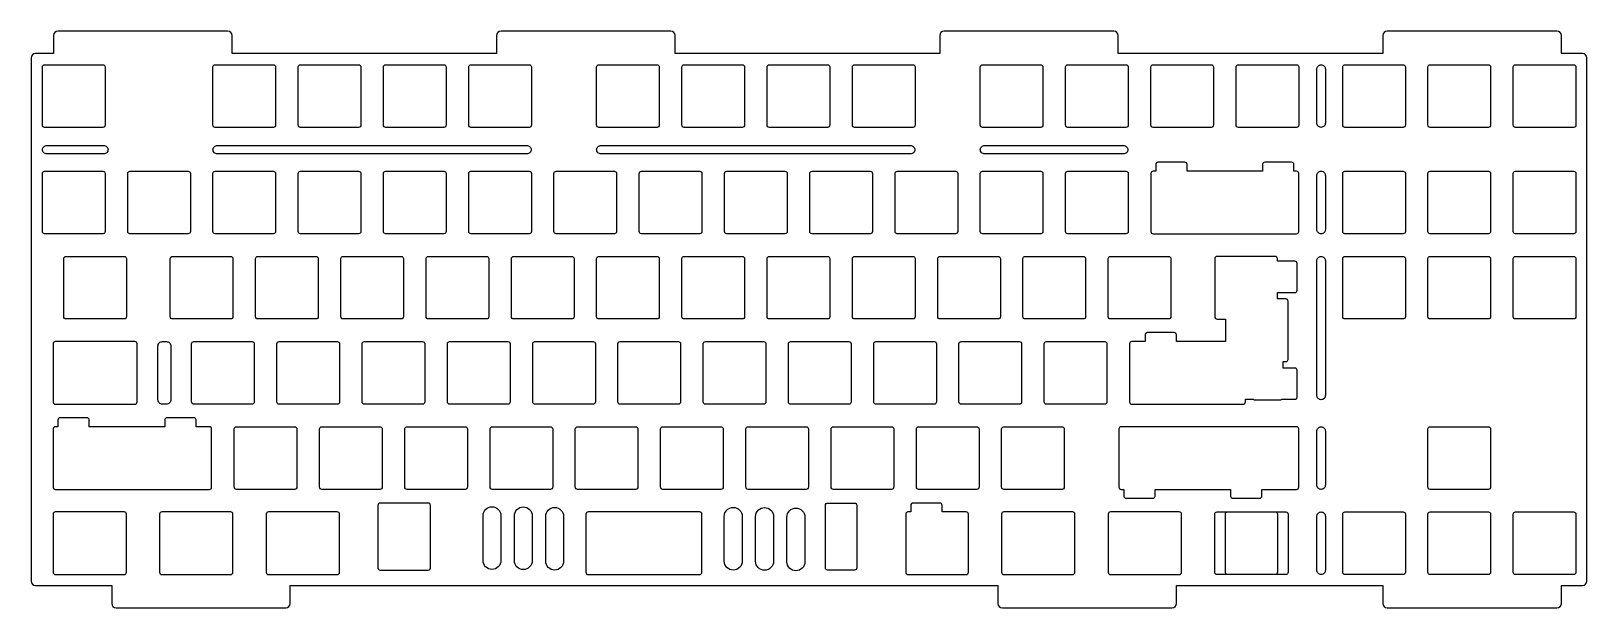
# Model space of a CAD drawing. Header units: millimetres. Extents: x 8 to 355, y 3 to 132.
import ezdxf

# ---------------------------------------------------------------- set-up
doc = ezdxf.new("R2010")
doc.units = ezdxf.units.MM
for name, color, linetype in [('Layer_1', 7, 'CONTINUOUS'), ('Layer_2', 7, 'CONTINUOUS'), ('Layer_3', 7, 'CONTINUOUS')]:
    doc.layers.add(name, color=color, linetype=linetype)

msp = doc.modelspace()

# ---------------------------------------------------------------- linework, layer by layer
at = {"layer": 'Layer_1', "color": 4}
for p, q in [((51.424763, 132.475089), (13.524756, 132.475089)), ((150.42512, 132.475089), (112.5251, 132.475089)), ((249.42492, 132.475089), (211.5249, 132.475089)), ((348.42491, 132.475089), (310.5249, 132.475089)), ((12.524817, 131.475151), (12.524817, 127.57513)), ((52.425219, 127.57513), (52.425219, 131.475151)), ((111.52517, 131.475151), (111.52517, 127.57513)), ((151.42506, 127.57513), (151.42506, 131.475151)), ((210.52496, 131.475151), (210.52496, 127.57513)), ((250.42485, 127.57513), (250.42485, 131.475151)), ((309.52445, 131.475151), (309.52445, 127.57513)), ((349.42485, 127.57513), (349.42485, 131.475151)), ((7.525122, 126.474939), (7.525122, 9.47485)), ((12.535147, 127.474878), (8.525061, 127.474878)), ((111.53517, 127.474878), (52.414889, 127.474878)), ((210.53496, 127.474878), (151.41506, 127.474878)), ((309.53475, 127.474878), (250.41485, 127.474878)), ((354.12485, 127.474878), (349.41455, 127.474878)), ((355.12479, 9.47485), (355.12479, 126.474939)), ((8.525061, 8.47491), (25.534875, 8.47491)), ((25.525075, 8.37521), (25.525075, 4.47519)), ((65.415165, 8.47491), (223.53468, 8.47491)), ((65.424965, 4.47519), (65.424965, 8.37521)), ((223.52468, 8.37521), (223.52468, 4.47519)), ((263.41457, 8.47491), (309.53475, 8.47491)), ((263.42457, 4.47519), (263.42457, 8.37521)), ((309.52445, 8.37521), (309.52445, 4.47519)), ((349.41455, 8.47491), (354.12485, 8.47491)), ((349.42485, 4.47519), (349.42485, 8.37521)), ((26.525014, 3.47525), (64.425026, 3.47525)), ((224.52462, 3.47525), (262.42463, 3.47525)), ((310.5249, 3.47525), (348.42491, 3.47525))]:
    msp.add_line(p, q, dxfattribs=at)
for points in [[(13.524756, 132.475089), (12.970756, 132.475089), (12.524817, 132.029146), (12.524817, 131.475151)], [(52.425219, 131.475151), (52.425219, 132.029146), (51.978763, 132.475089), (51.424763, 132.475089)], [(112.5251, 132.475089), (111.97116, 132.475089), (111.52517, 132.029147), (111.52517, 131.475151)], [(151.42506, 131.475151), (151.42506, 132.029147), (150.97912, 132.475089), (150.42512, 132.475089)], [(211.5249, 132.475089), (210.9709, 132.475089), (210.52496, 132.029148), (210.52496, 131.475151)], [(250.42485, 131.475151), (250.42485, 132.029148), (249.97887, 132.475089), (249.42492, 132.475089)], [(310.5249, 132.475089), (309.9709, 132.475089), (309.52445, 132.029148), (309.52445, 131.475151)], [(349.42485, 131.475151), (349.42485, 132.029148), (348.97891, 132.475089), (348.42491, 132.475089)], [(8.525061, 127.474878), (7.971065, 127.474878), (7.525122, 127.028935), (7.525122, 126.474939)], [(12.524817, 127.57513), (12.524817, 127.540768), (12.531817, 127.508328), (12.535147, 127.474878)], [(52.414889, 127.474878), (52.418289, 127.508328), (52.425219, 127.540768), (52.425219, 127.57513)], [(111.52517, 127.57513), (111.52517, 127.540777), (111.53117, 127.50832), (111.53517, 127.474878)], [(151.41506, 127.474878), (151.41806, 127.50832), (151.42506, 127.540777), (151.42506, 127.57513)], [(210.52496, 127.57513), (210.52496, 127.540777), (210.53096, 127.50832), (210.53496, 127.474878)], [(250.41485, 127.474878), (250.41785, 127.50832), (250.42485, 127.540777), (250.42485, 127.57513)], [(309.52445, 127.57513), (309.52445, 127.540768), (309.53145, 127.508328), (309.53475, 127.474878)], [(349.41455, 127.474878), (349.41755, 127.508328), (349.42485, 127.540768), (349.42485, 127.57513)], [(355.12479, 126.474939), (355.12479, 127.028935), (354.67885, 127.474878), (354.12485, 127.474878)], [(7.525122, 9.47485), (7.525122, 8.92085), (7.971065, 8.47491), (8.525061, 8.47491)], [(25.534875, 8.47491), (25.531575, 8.44161), (25.525075, 8.40931), (25.525075, 8.37521)], [(65.424965, 8.37521), (65.424965, 8.40941), (65.418465, 8.44171), (65.415165, 8.47491)], [(223.53468, 8.47491), (223.53168, 8.44161), (223.52468, 8.40931), (223.52468, 8.37521)], [(263.42457, 8.37521), (263.42457, 8.40941), (263.41757, 8.44171), (263.41457, 8.47491)], [(309.53475, 8.47491), (309.53175, 8.44161), (309.52445, 8.40941), (309.52445, 8.37521)], [(349.42485, 8.37521), (349.42485, 8.40941), (349.41785, 8.44171), (349.41455, 8.47491)], [(354.12485, 8.47491), (354.67885, 8.47491), (355.12479, 8.92085), (355.12479, 9.47485)], [(25.525075, 4.47519), (25.525075, 3.92119), (25.971014, 3.47525), (26.525014, 3.47525)], [(64.425026, 3.47525), (64.979026, 3.47525), (65.424965, 3.92119), (65.424965, 4.47519)], [(223.52468, 4.47519), (223.52468, 3.92119), (223.97062, 3.47525), (224.52462, 3.47525)], [(262.42463, 3.47525), (262.97863, 3.47525), (263.42457, 3.92119), (263.42457, 4.47519)], [(309.52445, 4.47519), (309.52445, 3.92119), (309.9709, 3.47525), (310.5249, 3.47525)], [(348.42491, 3.47525), (348.97891, 3.47525), (349.42485, 3.92119), (349.42485, 4.47519)]]:
    msp.add_open_spline(points, degree=3, dxfattribs=at)
at = {"layer": 'Layer_2', "color": 2}
for p, q in [((10.05, 111.45), (10.05, 124.45)), ((10.55, 124.95), (23.55, 124.95)), ((10.55, 124.95), (10.55, 124.95)), ((24.05, 124.45), (24.05, 111.45)), ((48.15, 111.45), (48.15, 124.45)), ((48.65, 124.95), (61.65, 124.95)), ((48.65, 124.95), (48.65, 124.95)), ((62.15, 124.45), (62.15, 111.45)), ((67.2, 111.45), (67.2, 124.45)), ((67.7, 124.95), (80.7, 124.95)), ((67.7, 124.95), (67.7, 124.95)), ((81.2, 124.45), (81.2, 111.45)), ((86.25, 111.45), (86.25, 124.45)), ((86.75, 124.95), (99.75, 124.95)), ((86.75, 124.95), (86.75, 124.95)), ((100.25, 124.45), (100.25, 111.45)), ((105.3, 111.45), (105.3, 124.45)), ((105.8, 124.95), (118.8, 124.95)), ((105.8, 124.95), (105.8, 124.95)), ((119.3, 124.45), (119.3, 111.45)), ((133.875, 111.45), (133.875, 124.45)), ((134.375, 124.95), (147.375, 124.95)), ((134.375, 124.95), (134.375, 124.95)), ((147.875, 124.45), (147.875, 111.45)), ((152.925, 111.45), (152.925, 124.45)), ((153.425, 124.95), (166.425, 124.95)), ((153.425, 124.95), (153.425, 124.95)), ((166.925, 124.45), (166.925, 111.45)), ((171.975, 111.45), (171.975, 124.45)), ((172.475, 124.95), (185.475, 124.95)), ((172.475, 124.95), (172.475, 124.95)), ((185.975, 124.45), (185.975, 111.45)), ((191.025, 111.45), (191.025, 124.45)), ((191.525, 124.95), (204.525, 124.95)), ((191.525, 124.95), (191.525, 124.95)), ((205.025, 124.45), (205.025, 111.45)), ((219.6, 111.45), (219.6, 124.45)), ((220.1, 124.95), (233.1, 124.95)), ((220.1, 124.95), (220.1, 124.95)), ((233.6, 124.45), (233.6, 111.45)), ((238.65, 111.45), (238.65, 124.45)), ((239.15, 124.95), (252.15, 124.95)), ((239.15, 124.95), (239.15, 124.95)), ((252.65, 124.45), (252.65, 111.45)), ((257.7, 111.45), (257.7, 124.45)), ((258.2, 124.95), (271.2, 124.95)), ((258.2, 124.95), (258.2, 124.95)), ((271.7, 124.45), (271.7, 111.45)), ((276.75, 111.45), (276.75, 124.45)), ((277.25, 124.95), (290.25, 124.95)), ((277.25, 124.95), (277.25, 124.95)), ((290.75, 124.45), (290.75, 111.45)), ((300.563, 111.45), (300.563, 124.45)), ((301.063, 124.95), (314.063, 124.95)), ((301.063, 124.95), (301.063, 124.95)), ((314.563, 124.45), (314.563, 111.45)), ((319.613, 111.45), (319.613, 124.45)), ((320.113, 124.95), (333.113, 124.95)), ((320.113, 124.95), (320.113, 124.95)), ((333.613, 124.45), (333.613, 111.45)), ((338.663, 111.45), (338.663, 124.45)), ((339.163, 124.95), (352.163, 124.95)), ((339.163, 124.95), (339.163, 124.95)), ((352.663, 124.45), (352.663, 111.45)), ((23.55, 110.95), (10.55, 110.95)), ((61.65, 110.95), (48.65, 110.95)), ((80.7, 110.95), (67.7, 110.95)), ((99.75, 110.95), (86.75, 110.95)), ((118.8, 110.95), (105.8, 110.95)), ((147.375, 110.95), (134.375, 110.95)), ((166.425, 110.95), (153.425, 110.95)), ((185.475, 110.95), (172.475, 110.95)), ((204.525, 110.95), (191.525, 110.95)), ((233.1, 110.95), (220.1, 110.95)), ((252.15, 110.95), (239.15, 110.95)), ((271.2, 110.95), (258.2, 110.95)), ((290.25, 110.95), (277.25, 110.95)), ((314.063, 110.95), (301.063, 110.95)), ((333.113, 110.95), (320.113, 110.95)), ((352.163, 110.95), (339.163, 110.95)), ((10.55, 101.137), (23.55, 101.137)), ((10.55, 101.137), (10.55, 101.137)), ((29.6, 101.137), (42.6, 101.137)), ((29.6, 101.137), (29.6, 101.137)), ((48.65, 101.137), (61.65, 101.137)), ((48.65, 101.137), (48.65, 101.137)), ((67.7, 101.137), (80.7, 101.137)), ((67.7, 101.137), (67.7, 101.137)), ((86.75, 101.137), (99.75, 101.137)), ((86.75, 101.137), (86.75, 101.137)), ((105.8, 101.137), (118.8, 101.137)), ((105.8, 101.137), (105.8, 101.137)), ((124.85, 101.137), (137.85, 101.137)), ((124.85, 101.137), (124.85, 101.137)), ((143.9, 101.137), (156.9, 101.137)), ((143.9, 101.137), (143.9, 101.137)), ((162.95, 101.137), (175.95, 101.137)), ((162.95, 101.137), (162.95, 101.137)), ((182, 101.137), (195, 101.137)), ((182, 101.137), (182, 101.137)), ((201.05, 101.137), (214.05, 101.137)), ((201.05, 101.137), (201.05, 101.137)), ((220.1, 101.137), (233.1, 101.137)), ((220.1, 101.137), (220.1, 101.137)), ((239.15, 101.137), (252.15, 101.137)), ((239.15, 101.137), (239.15, 101.137)), ((258.78679, 101.136951), (258.19974, 101.136951)), ((258.78679, 102.637118), (258.78679, 101.136951)), ((265.28717, 103.136829), (259.28702, 103.136829)), ((265.78688, 101.136951), (265.78688, 102.637118)), ((267.72474, 101.136951), (265.78688, 101.136951)), ((271.19998, 101.136951), (267.72474, 101.136951)), ((277.24974, 101.136951), (271.19998, 101.136951)), ((280.72498, 101.136951), (277.24974, 101.136951)), ((282.66285, 101.136951), (280.72498, 101.136951)), ((282.66285, 102.637118), (282.66285, 101.136951)), ((289.16323, 103.136829), (283.16308, 103.136829)), ((289.66294, 101.136951), (289.66294, 102.637118)), ((290.24998, 101.136951), (289.66294, 101.136951)), ((301.063, 101.137), (314.063, 101.137)), ((301.063, 101.137), (301.063, 101.137)), ((320.113, 101.137), (333.113, 101.137)), ((320.113, 101.137), (320.113, 101.137)), ((339.163, 101.137), (352.163, 101.137)), ((339.163, 101.137), (339.163, 101.137)), ((10.05, 87.637), (10.05, 100.637)), ((24.05, 100.637), (24.05, 87.637)), ((29.1, 87.637), (29.1, 100.637)), ((43.1, 100.637), (43.1, 87.637)), ((48.15, 87.637), (48.15, 100.637)), ((62.15, 100.637), (62.15, 87.637)), ((67.2, 87.637), (67.2, 100.637)), ((81.2, 100.637), (81.2, 87.637)), ((86.25, 87.637), (86.25, 100.637)), ((100.25, 100.637), (100.25, 87.637)), ((105.3, 87.637), (105.3, 100.637)), ((119.3, 100.637), (119.3, 87.637)), ((124.35, 87.637), (124.35, 100.637)), ((138.35, 100.637), (138.35, 87.637)), ((143.4, 87.637), (143.4, 100.637)), ((157.4, 100.637), (157.4, 87.637)), ((162.45, 87.637), (162.45, 100.637)), ((176.45, 100.637), (176.45, 87.637)), ((181.5, 87.637), (181.5, 100.637)), ((195.5, 100.637), (195.5, 87.637)), ((200.55, 87.637), (200.55, 100.637)), ((214.55, 100.637), (214.55, 87.637)), ((219.6, 87.637), (219.6, 100.637)), ((233.6, 100.637), (233.6, 87.637)), ((238.65, 87.637), (238.65, 100.637)), ((252.65, 100.637), (252.65, 87.637)), ((257.70003, 100.63724), (257.70003, 87.637)), ((290.75021, 87.637), (290.75021, 100.63724)), ((300.563, 87.637), (300.563, 100.637)), ((314.563, 100.637), (314.563, 87.637)), ((319.613, 87.637), (319.613, 100.637)), ((333.613, 100.637), (333.613, 87.637)), ((338.663, 87.637), (338.663, 100.637)), ((352.663, 100.637), (352.663, 87.637)), ((23.55, 87.137), (10.55, 87.137)), ((42.6, 87.137), (29.6, 87.137)), ((61.65, 87.137), (48.65, 87.137)), ((80.7, 87.137), (67.7, 87.137)), ((99.75, 87.137), (86.75, 87.137)), ((118.8, 87.137), (105.8, 87.137)), ((137.85, 87.137), (124.85, 87.137)), ((156.9, 87.137), (143.9, 87.137)), ((175.95, 87.137), (162.95, 87.137)), ((195, 87.137), (182, 87.137)), ((214.05, 87.137), (201.05, 87.137)), ((233.1, 87.137), (220.1, 87.137)), ((252.15, 87.137), (239.15, 87.137)), ((258.19974, 87.136772), (267.72474, 87.136772)), ((267.72474, 87.136772), (271.19998, 87.136772)), ((271.19998, 87.136772), (277.24974, 87.136772)), ((277.24974, 87.136772), (280.72498, 87.136772)), ((280.72498, 87.136772), (290.24998, 87.136772)), ((314.063, 87.137), (301.063, 87.137)), ((333.113, 87.137), (320.113, 87.137)), ((352.163, 87.137), (339.163, 87.137)), ((14.813, 68.587), (14.813, 81.587)), ((15.313, 82.087), (28.313, 82.087)), ((15.313, 82.087), (15.313, 82.087)), ((28.813, 81.587), (28.813, 68.587)), ((38.625, 68.587), (38.625, 81.587)), ((39.125, 82.087), (52.125, 82.087)), ((39.125, 82.087), (39.125, 82.087)), ((52.625, 81.587), (52.625, 68.587)), ((57.675, 68.587), (57.675, 81.587)), ((58.175, 82.087), (71.175, 82.087)), ((58.175, 82.087), (58.175, 82.087)), ((71.675, 81.587), (71.675, 68.587)), ((76.725, 68.587), (76.725, 81.587)), ((77.225, 82.087), (90.225, 82.087)), ((77.225, 82.087), (77.225, 82.087)), ((90.725, 81.587), (90.725, 68.587)), ((95.775, 68.587), (95.775, 81.587)), ((96.275, 82.087), (109.275, 82.087)), ((96.275, 82.087), (96.275, 82.087)), ((109.775, 81.587), (109.775, 68.587)), ((114.825, 68.587), (114.825, 81.587)), ((115.325, 82.087), (128.325, 82.087)), ((115.325, 82.087), (115.325, 82.087)), ((128.825, 81.587), (128.825, 68.587)), ((133.875, 68.587), (133.875, 81.587)), ((134.375, 82.087), (147.375, 82.087)), ((134.375, 82.087), (134.375, 82.087)), ((147.875, 81.587), (147.875, 68.587)), ((152.925, 68.587), (152.925, 81.587)), ((153.425, 82.087), (166.425, 82.087)), ((153.425, 82.087), (153.425, 82.087)), ((166.925, 81.587), (166.925, 68.587)), ((171.975, 68.587), (171.975, 81.587)), ((172.475, 82.087), (185.475, 82.087)), ((172.475, 82.087), (172.475, 82.087)), ((185.975, 81.587), (185.975, 68.587)), ((191.025, 68.587), (191.025, 81.587)), ((191.525, 82.087), (204.525, 82.087)), ((191.525, 82.087), (191.525, 82.087)), ((205.025, 81.587), (205.025, 68.587)), ((210.075, 68.587), (210.075, 81.587)), ((210.575, 82.087), (223.575, 82.087)), ((210.575, 82.087), (210.575, 82.087)), ((224.075, 81.587), (224.075, 68.587)), ((229.125, 68.587), (229.125, 81.587)), ((229.625, 82.087), (242.625, 82.087)), ((229.625, 82.087), (229.625, 82.087)), ((243.125, 81.587), (243.125, 68.587)), ((248.175, 68.587), (248.175, 81.587)), ((248.675, 82.087), (261.675, 82.087)), ((248.675, 82.087), (248.675, 82.087)), ((262.175, 81.587), (262.175, 68.587)), ((271.98805, 81.58724), (271.98805, 68.587)), ((285.488, 82.086951), (272.48776, 82.086951)), ((285.98823, 81.000195), (285.98823, 81.58724)), ((289.86913, 81.000195), (285.98823, 81.000195)), ((290.36884, 74.499817), (290.36884, 80.499967)), ((300.563, 68.587), (300.563, 81.587)), ((301.063, 82.087), (314.063, 82.087)), ((301.063, 82.087), (301.063, 82.087)), ((314.563, 81.587), (314.563, 68.587)), ((319.613, 68.587), (319.613, 81.587)), ((320.113, 82.087), (333.113, 82.087)), ((320.113, 82.087), (320.113, 82.087)), ((333.613, 81.587), (333.613, 68.587)), ((338.663, 68.587), (338.663, 81.587)), ((339.163, 82.087), (352.163, 82.087)), ((339.163, 82.087), (339.163, 82.087)), ((352.663, 81.587), (352.663, 68.587)), ((285.98823, 72.561951), (285.98823, 74.000106)), ((285.98823, 74.000106), (289.86913, 74.000106)), ((287.86925, 72.561951), (285.98823, 72.561951)), ((288.36896, 59.062), (288.36896, 72.06224)), ((28.313, 68.087), (15.313, 68.087)), ((52.125, 68.087), (39.125, 68.087)), ((71.175, 68.087), (58.175, 68.087)), ((90.225, 68.087), (77.225, 68.087)), ((109.275, 68.087), (96.275, 68.087)), ((128.325, 68.087), (115.325, 68.087)), ((147.375, 68.087), (134.375, 68.087)), ((166.425, 68.087), (153.425, 68.087)), ((185.475, 68.087), (172.475, 68.087)), ((204.525, 68.087), (191.525, 68.087)), ((223.575, 68.087), (210.575, 68.087)), ((242.625, 68.087), (229.625, 68.087)), ((261.675, 68.087), (248.675, 68.087)), ((272.48776, 68.086772), (274.36878, 68.086772)), ((274.36878, 68.086772), (274.36878, 63.036951)), ((314.063, 68.087), (301.063, 68.087)), ((333.113, 68.087), (320.113, 68.087)), ((352.163, 68.087), (339.163, 68.087)), ((17.69401, 63.036951), (12.930994, 63.036951)), ((25.931234, 63.036951), (17.69401, 63.036951)), ((30.69425, 63.036951), (25.931234, 63.036951)), ((43.888, 63.037), (56.888, 63.037)), ((43.888, 63.037), (43.888, 63.037)), ((62.938, 63.037), (75.938, 63.037)), ((62.938, 63.037), (62.938, 63.037)), ((81.988, 63.037), (94.988, 63.037)), ((81.988, 63.037), (81.988, 63.037)), ((101.038, 63.037), (114.038, 63.037)), ((101.038, 63.037), (101.038, 63.037)), ((120.088, 63.037), (133.088, 63.037)), ((120.088, 63.037), (120.088, 63.037)), ((139.138, 63.037), (152.138, 63.037)), ((139.138, 63.037), (139.138, 63.037)), ((158.188, 63.037), (171.188, 63.037)), ((158.188, 63.037), (158.188, 63.037)), ((177.238, 63.037), (190.238, 63.037)), ((177.238, 63.037), (177.238, 63.037)), ((196.288, 63.037), (209.288, 63.037)), ((196.288, 63.037), (196.288, 63.037)), ((215.338, 63.037), (228.338, 63.037)), ((215.338, 63.037), (215.338, 63.037)), ((234.388, 63.037), (247.388, 63.037)), ((234.388, 63.037), (234.388, 63.037)), ((256.40605, 63.036951), (253.43776, 63.036951)), ((256.40605, 64.537118), (256.40605, 63.036951)), ((262.90592, 65.036829), (256.90577, 65.036829)), ((263.40614, 63.036951), (263.40614, 64.537118)), ((265.34401, 63.036951), (263.40614, 63.036951)), ((266.438, 63.036951), (265.34401, 63.036951)), ((274.36878, 63.036951), (266.438, 63.036951)), ((12.430766, 62.53724), (12.430766, 49.537)), ((31.193962, 49.537), (31.193962, 62.53724)), ((43.388, 49.537), (43.388, 62.537)), ((57.388, 62.537), (57.388, 49.537)), ((62.438, 49.537), (62.438, 62.537)), ((76.438, 62.537), (76.438, 49.537)), ((81.488, 49.537), (81.488, 62.537)), ((95.488, 62.537), (95.488, 49.537)), ((100.538, 49.537), (100.538, 62.537)), ((114.538, 62.537), (114.538, 49.537)), ((119.588, 49.537), (119.588, 62.537)), ((133.588, 62.537), (133.588, 49.537)), ((138.638, 49.537), (138.638, 62.537)), ((152.638, 62.537), (152.638, 49.537)), ((157.688, 49.537), (157.688, 62.537)), ((171.688, 62.537), (171.688, 49.537)), ((176.738, 49.537), (176.738, 62.537)), ((190.738, 62.537), (190.738, 49.537)), ((195.788, 49.537), (195.788, 62.537)), ((209.788, 62.537), (209.788, 49.537)), ((214.838, 49.537), (214.838, 62.537)), ((228.838, 62.537), (228.838, 49.537)), ((233.888, 49.537), (233.888, 62.537)), ((247.888, 62.537), (247.888, 49.537)), ((252.93805, 62.53724), (252.93805, 49.537)), ((287.28221, 57.124133), (287.28221, 58.561772)), ((287.28221, 58.561772), (287.86925, 58.561772)), ((289.86913, 57.124133), (287.28221, 57.124133)), ((290.36884, 50.623755), (290.36884, 56.623905)), ((12.930994, 49.036772), (17.69401, 49.036772)), ((17.69401, 49.036772), (25.931234, 49.036772)), ((25.931234, 49.036772), (30.69425, 49.036772)), ((56.888, 49.037), (43.888, 49.037)), ((75.938, 49.037), (62.938, 49.037)), ((94.988, 49.037), (81.988, 49.037)), ((114.038, 49.037), (101.038, 49.037)), ((133.088, 49.037), (120.088, 49.037)), ((152.138, 49.037), (139.138, 49.037)), ((171.188, 49.037), (158.188, 49.037)), ((190.238, 49.037), (177.238, 49.037)), ((209.288, 49.037), (196.288, 49.037)), ((228.338, 49.037), (215.338, 49.037)), ((247.388, 49.037), (234.388, 49.037)), ((253.43776, 49.036772), (265.34401, 49.036772)), ((265.34401, 49.036772), (266.438, 49.036772)), ((266.438, 49.036772), (278.34425, 49.036772)), ((278.84396, 49.537), (278.84396, 50.124044)), ((278.84396, 50.124044), (280.57202, 50.124044)), ((280.78183, 50.037224), (286.78198, 50.037224)), ((286.99178, 50.124044), (289.86913, 50.124044)), ((13.518038, 45.487118), (13.518038, 43.986951)), ((20.0179, 45.986829), (14.017749, 45.986829)), ((20.518127, 43.986951), (20.518127, 45.487118)), ((37.3941, 45.487118), (37.3941, 43.986951)), ((43.893962, 45.986829), (37.893811, 45.986829)), ((44.394189, 43.986951), (44.394189, 45.487118)), ((12.430766, 43.48724), (12.430766, 30.487)), ((13.518038, 43.986951), (12.930994, 43.986951)), ((22.455994, 43.986951), (20.518127, 43.986951)), ((25.931234, 43.986951), (22.455994, 43.986951)), ((34.36276, 43.986951), (25.931234, 43.986951)), ((35.456234, 43.986951), (34.36276, 43.986951)), ((37.3941, 43.986951), (35.456234, 43.986951)), ((47.363, 43.986951), (44.394189, 43.986951)), ((47.863228, 30.487), (47.863228, 43.48724)), ((52.913, 30.487), (52.913, 43.487)), ((53.413, 43.987), (66.413, 43.987)), ((53.413, 43.987), (53.413, 43.987)), ((66.913, 43.487), (66.913, 30.487)), ((71.963, 30.487), (71.963, 43.487)), ((72.463, 43.987), (85.463, 43.987)), ((72.463, 43.987), (72.463, 43.987)), ((85.963, 43.487), (85.963, 30.487)), ((91.013, 30.487), (91.013, 43.487)), ((91.513, 43.987), (104.513, 43.987)), ((91.513, 43.987), (91.513, 43.987)), ((105.013, 43.487), (105.013, 30.487)), ((110.063, 30.487), (110.063, 43.487)), ((110.563, 43.987), (123.563, 43.987)), ((110.563, 43.987), (110.563, 43.987)), ((124.063, 43.487), (124.063, 30.487)), ((129.113, 30.487), (129.113, 43.487)), ((129.613, 43.987), (142.613, 43.987)), ((129.613, 43.987), (129.613, 43.987)), ((143.113, 43.487), (143.113, 30.487)), ((148.163, 30.487), (148.163, 43.487)), ((148.663, 43.987), (161.663, 43.987)), ((148.663, 43.987), (148.663, 43.987)), ((162.163, 43.487), (162.163, 30.487)), ((167.213, 30.487), (167.213, 43.487)), ((167.713, 43.987), (180.713, 43.987)), ((167.713, 43.987), (167.713, 43.987)), ((181.213, 43.487), (181.213, 30.487)), ((186.263, 30.487), (186.263, 43.487)), ((186.763, 43.987), (199.763, 43.987)), ((186.763, 43.987), (186.763, 43.987)), ((200.263, 43.487), (200.263, 30.487)), ((205.313, 30.487), (205.313, 43.487)), ((205.813, 43.987), (218.813, 43.987)), ((205.813, 43.987), (205.813, 43.987)), ((219.313, 43.487), (219.313, 30.487)), ((224.363, 30.487), (224.363, 43.487)), ((224.863, 43.987), (237.863, 43.987)), ((224.863, 43.987), (224.863, 43.987)), ((238.363, 43.487), (238.363, 30.487)), ((250.55577, 43.48724), (250.55577, 30.487)), ((260.58099, 43.986951), (251.05599, 43.986951)), ((264.05623, 43.986951), (260.58099, 43.986951)), ((272.59886, 43.986951), (264.05623, 43.986951)), ((273.58123, 43.986951), (272.59886, 43.986951)), ((277.24974, 43.986951), (273.58123, 43.986951)), ((278.65276, 43.986951), (277.24974, 43.986951)), ((290.24998, 43.986951), (278.65276, 43.986951)), ((290.75021, 30.487), (290.75021, 43.48724)), ((319.613, 30.487), (319.613, 43.487)), ((320.113, 43.987), (333.113, 43.987)), ((320.113, 43.987), (320.113, 43.987)), ((333.613, 43.487), (333.613, 30.487)), ((12.930994, 29.98677), (22.455994, 29.98677)), ((22.455994, 29.98677), (25.931234, 29.98677)), ((25.931234, 29.98677), (34.36276, 29.98677)), ((34.36276, 29.98677), (35.456234, 29.98677)), ((35.456234, 29.98677), (47.363, 29.98677)), ((66.413, 29.987), (53.413, 29.987)), ((85.463, 29.987), (72.463, 29.987)), ((104.513, 29.987), (91.513, 29.987)), ((123.563, 29.987), (110.563, 29.987)), ((142.613, 29.987), (129.613, 29.987)), ((161.663, 29.987), (148.663, 29.987)), ((180.713, 29.987), (167.713, 29.987)), ((199.763, 29.987), (186.763, 29.987)), ((218.813, 29.987), (205.813, 29.987)), ((237.863, 29.987), (224.863, 29.987)), ((251.05599, 29.98677), (251.64304, 29.98677)), ((251.64304, 29.98677), (251.64304, 28.48712)), ((252.14275, 27.98689), (258.1429, 27.98689)), ((258.64313, 28.48712), (258.64313, 29.98677)), ((258.64313, 29.98677), (260.58099, 29.98677)), ((260.58099, 29.98677), (264.05623, 29.98677)), ((264.05623, 29.98677), (272.59886, 29.98677)), ((272.59886, 29.98677), (273.58123, 29.98677)), ((273.58123, 29.98677), (275.5191, 29.98677)), ((275.5191, 29.98677), (275.5191, 28.48712)), ((276.01881, 27.98689), (282.01896, 27.98689)), ((282.51919, 28.48712), (282.51919, 29.98677)), ((282.51919, 29.98677), (290.24998, 29.98677)), ((333.113, 29.987), (320.113, 29.987)), ((12.430766, 24.43724), (12.430766, 11.437)), ((15.31276, 24.93695), (12.930994, 24.93695)), ((25.931234, 24.93695), (15.31276, 24.93695)), ((28.313, 24.93695), (25.931234, 24.93695)), ((28.813228, 11.437), (28.813228, 24.43724)), ((36.243783, 24.43724), (36.243783, 11.437)), ((39.124744, 24.93695), (36.74401, 24.93695)), ((49.74425, 24.93695), (39.124744, 24.93695)), ((52.124984, 24.93695), (49.74425, 24.93695)), ((52.625212, 11.437), (52.625212, 24.43724)), ((60.055766, 24.43724), (60.055766, 11.437)), ((62.93776, 24.93695), (60.555994, 24.93695)), ((73.556234, 24.93695), (62.93776, 24.93695)), ((75.938, 24.93695), (73.556234, 24.93695)), ((76.438228, 11.437), (76.438228, 24.43724)), ((84.993778, 26.43712), (84.993778, 12.43694)), ((90.249788, 26.93683), (85.494006, 26.93683)), ((91.494157, 26.93683), (90.249788, 26.93683)), ((96.249939, 26.93683), (91.494157, 26.93683)), ((96.750167, 12.43694), (96.750167, 26.43712)), ((131.49378, 24.43724), (131.49378, 11.437)), ((143.89974, 24.93695), (131.99401, 24.93695)), ((144.99425, 24.93695), (143.89974, 24.93695)), ((156.89998, 24.93695), (144.99425, 24.93695)), ((157.40021, 11.437), (157.40021, 24.43724)), ((184.994, 12.437), (184.994, 26.437)), ((185.494, 26.937), (191.494, 26.937)), ((185.494, 26.937), (185.494, 26.937)), ((191.994, 26.437), (191.994, 12.437)), ((202.93077, 24.43724), (202.93077, 11.437)), ((204.05008, 24.93695), (203.43099, 24.93695)), ((204.05008, 26.43712), (204.05008, 24.93695)), ((210.54994, 26.93683), (204.54979, 26.93683)), ((211.05017, 24.93695), (211.05017, 26.43712)), ((216.43123, 24.93695), (211.05017, 24.93695)), ((216.93094, 11.437), (216.93094, 24.43724)), ((224.36305, 24.43724), (224.36305, 11.437)), ((227.24401, 24.93695), (224.86276, 24.93695)), ((237.863, 24.93695), (227.24401, 24.93695)), ((240.24425, 24.93695), (237.863, 24.93695)), ((240.74396, 11.437), (240.74396, 24.43724)), ((248.17503, 24.43724), (248.17503, 11.437)), ((251.05599, 24.93695), (248.67474, 24.93695)), ((261.67498, 24.93695), (251.05599, 24.93695)), ((264.05623, 24.93695), (261.67498, 24.93695)), ((264.55594, 11.437), (264.55594, 24.43724)), ((271.988, 11.437), (271.988, 24.437)), ((272.488, 24.937), (285.488, 24.937)), ((272.488, 24.937), (272.488, 24.937)), ((274.369, 11.437), (274.369, 24.437)), ((274.869, 24.937), (287.869, 24.937)), ((274.869, 24.937), (274.869, 24.937)), ((285.988, 24.437), (285.988, 11.437)), ((288.369, 24.437), (288.369, 11.437)), ((300.563, 11.437), (300.563, 24.437)), ((301.063, 24.937), (314.063, 24.937)), ((301.063, 24.937), (301.063, 24.937)), ((314.563, 24.437), (314.563, 11.437)), ((319.613, 11.437), (319.613, 24.437)), ((320.113, 24.937), (333.113, 24.937)), ((320.113, 24.937), (320.113, 24.937)), ((333.613, 24.437), (333.613, 11.437)), ((338.663, 11.437), (338.663, 24.437)), ((339.163, 24.937), (352.163, 24.937)), ((339.163, 24.937), (339.163, 24.937)), ((352.663, 24.437), (352.663, 11.437)), ((12.930994, 10.93677), (15.31276, 10.93677)), ((15.31276, 10.93677), (25.931234, 10.93677)), ((25.931234, 10.93677), (28.313, 10.93677)), ((36.74401, 10.93677), (39.124744, 10.93677)), ((39.124744, 10.93677), (49.74425, 10.93677)), ((49.74425, 10.93677), (52.124984, 10.93677)), ((60.555994, 10.93677), (62.93776, 10.93677)), ((62.93776, 10.93677), (73.556234, 10.93677)), ((73.556234, 10.93677), (75.938, 10.93677)), ((85.494006, 11.93723), (90.249788, 11.93723)), ((90.249788, 11.93723), (91.494157, 11.93723)), ((91.494157, 11.93723), (96.249939, 11.93723)), ((131.99401, 10.93677), (143.89974, 10.93677)), ((143.89974, 10.93677), (144.99425, 10.93677)), ((144.99425, 10.93677), (156.89998, 10.93677)), ((191.494, 11.937), (185.494, 11.937)), ((203.43099, 10.93677), (216.43123, 10.93677)), ((224.86276, 10.93677), (227.24401, 10.93677)), ((227.24401, 10.93677), (237.863, 10.93677)), ((237.863, 10.93677), (240.24425, 10.93677)), ((248.67474, 10.93677), (251.05599, 10.93677)), ((251.05599, 10.93677), (261.67498, 10.93677)), ((261.67498, 10.93677), (264.05623, 10.93677)), ((285.488, 10.937), (272.488, 10.937)), ((287.869, 10.937), (274.869, 10.937)), ((314.063, 10.937), (301.063, 10.937)), ((333.113, 10.937), (320.113, 10.937)), ((352.163, 10.937), (339.163, 10.937))]:
    msp.add_line(p, q, dxfattribs=at)
for points in [[(10.05, 124.45), (10.05, 124.582608), (10.102678, 124.709785), (10.196447, 124.803553)], [(10.196447, 124.803553), (10.290215, 124.897322), (10.417392, 124.95), (10.55, 124.95)], [(23.55, 124.95), (23.682608, 124.95), (23.809785, 124.897322), (23.903553, 124.803553)], [(23.903553, 124.803553), (23.997322, 124.709785), (24.05, 124.582608), (24.05, 124.45)], [(48.15, 124.45), (48.15, 124.582608), (48.202678, 124.709785), (48.296447, 124.803553)], [(48.296447, 124.803553), (48.390215, 124.897322), (48.517392, 124.95), (48.65, 124.95)], [(61.65, 124.95), (61.782608, 124.95), (61.909785, 124.897322), (62.003553, 124.803553)], [(62.003553, 124.803553), (62.097322, 124.709785), (62.15, 124.582608), (62.15, 124.45)], [(67.2, 124.45), (67.2, 124.582608), (67.252678, 124.709785), (67.346447, 124.803553)], [(67.346447, 124.803553), (67.440215, 124.897322), (67.567392, 124.95), (67.7, 124.95)], [(80.7, 124.95), (80.832608, 124.95), (80.959785, 124.897322), (81.053553, 124.803553)], [(81.053553, 124.803553), (81.147322, 124.709785), (81.2, 124.582608), (81.2, 124.45)], [(86.25, 124.45), (86.25, 124.582608), (86.302678, 124.709785), (86.396447, 124.803553)], [(86.396447, 124.803553), (86.490215, 124.897322), (86.617392, 124.95), (86.75, 124.95)], [(99.75, 124.95), (99.882608, 124.95), (100.009785, 124.897322), (100.103553, 124.803553)], [(100.103553, 124.803553), (100.197322, 124.709785), (100.25, 124.582608), (100.25, 124.45)], [(105.3, 124.45), (105.3, 124.582608), (105.352678, 124.709785), (105.446447, 124.803553)], [(105.446447, 124.803553), (105.540215, 124.897322), (105.667392, 124.95), (105.8, 124.95)], [(118.8, 124.95), (118.932608, 124.95), (119.059785, 124.897322), (119.153553, 124.803553)], [(119.153553, 124.803553), (119.247322, 124.709785), (119.3, 124.582608), (119.3, 124.45)], [(133.875, 124.45), (133.875, 124.582608), (133.927678, 124.709785), (134.021447, 124.803553)], [(134.021447, 124.803553), (134.115215, 124.897322), (134.242392, 124.95), (134.375, 124.95)], [(147.375, 124.95), (147.507608, 124.95), (147.634785, 124.897322), (147.728553, 124.803553)], [(147.728553, 124.803553), (147.822322, 124.709785), (147.875, 124.582608), (147.875, 124.45)], [(152.925, 124.45), (152.925, 124.582608), (152.977678, 124.709785), (153.071447, 124.803553)], [(153.071447, 124.803553), (153.165215, 124.897322), (153.292392, 124.95), (153.425, 124.95)], [(166.425, 124.95), (166.557608, 124.95), (166.684785, 124.897322), (166.778553, 124.803553)], [(166.778553, 124.803553), (166.872322, 124.709785), (166.925, 124.582608), (166.925, 124.45)], [(171.975, 124.45), (171.975, 124.582608), (172.027678, 124.709785), (172.121447, 124.803553)], [(172.121447, 124.803553), (172.215215, 124.897322), (172.342392, 124.95), (172.475, 124.95)], [(185.475, 124.95), (185.607608, 124.95), (185.734785, 124.897322), (185.828553, 124.803553)], [(185.828553, 124.803553), (185.922322, 124.709785), (185.975, 124.582608), (185.975, 124.45)], [(191.025, 124.45), (191.025, 124.582608), (191.077678, 124.709785), (191.171447, 124.803553)], [(191.171447, 124.803553), (191.265215, 124.897322), (191.392392, 124.95), (191.525, 124.95)], [(204.525, 124.95), (204.657608, 124.95), (204.784785, 124.897322), (204.878553, 124.803553)], [(204.878553, 124.803553), (204.972322, 124.709785), (205.025, 124.582608), (205.025, 124.45)], [(219.6, 124.45), (219.6, 124.582608), (219.652678, 124.709785), (219.746447, 124.803553)], [(219.746447, 124.803553), (219.840215, 124.897322), (219.967392, 124.95), (220.1, 124.95)], [(233.1, 124.95), (233.232608, 124.95), (233.359785, 124.897322), (233.453553, 124.803553)], [(233.453553, 124.803553), (233.547322, 124.709785), (233.6, 124.582608), (233.6, 124.45)], [(238.65, 124.45), (238.65, 124.582608), (238.702678, 124.709785), (238.796447, 124.803553)], [(238.796447, 124.803553), (238.890215, 124.897322), (239.017392, 124.95), (239.15, 124.95)], [(252.15, 124.95), (252.282608, 124.95), (252.409785, 124.897322), (252.503553, 124.803553)], [(252.503553, 124.803553), (252.597322, 124.709785), (252.65, 124.582608), (252.65, 124.45)], [(257.7, 124.45), (257.7, 124.582608), (257.752678, 124.709785), (257.846447, 124.803553)], [(257.846447, 124.803553), (257.940215, 124.897322), (258.067392, 124.95), (258.2, 124.95)], [(271.2, 124.95), (271.332608, 124.95), (271.459785, 124.897322), (271.553553, 124.803553)], [(271.553553, 124.803553), (271.647322, 124.709785), (271.7, 124.582608), (271.7, 124.45)], [(276.75, 124.45), (276.75, 124.582608), (276.802678, 124.709785), (276.896447, 124.803553)], [(276.896447, 124.803553), (276.990215, 124.897322), (277.117392, 124.95), (277.25, 124.95)], [(290.25, 124.95), (290.382608, 124.95), (290.509785, 124.897322), (290.603553, 124.803553)], [(290.603553, 124.803553), (290.697322, 124.709785), (290.75, 124.582608), (290.75, 124.45)], [(300.563, 124.45), (300.563, 124.582608), (300.615678, 124.709785), (300.709447, 124.803553)], [(300.709447, 124.803553), (300.803215, 124.897322), (300.930392, 124.95), (301.063, 124.95)], [(314.063, 124.95), (314.195608, 124.95), (314.322785, 124.897322), (314.416553, 124.803553)], [(314.416553, 124.803553), (314.510322, 124.709785), (314.563, 124.582608), (314.563, 124.45)], [(319.613, 124.45), (319.613, 124.582608), (319.665678, 124.709785), (319.759447, 124.803553)], [(319.759447, 124.803553), (319.853215, 124.897322), (319.980392, 124.95), (320.113, 124.95)], [(333.113, 124.95), (333.245608, 124.95), (333.372785, 124.897322), (333.466553, 124.803553)], [(333.466553, 124.803553), (333.560322, 124.709785), (333.613, 124.582608), (333.613, 124.45)], [(338.663, 124.45), (338.663, 124.582608), (338.715678, 124.709785), (338.809447, 124.803553)], [(338.809447, 124.803553), (338.903215, 124.897322), (339.030392, 124.95), (339.163, 124.95)], [(352.163, 124.95), (352.295608, 124.95), (352.422785, 124.897322), (352.516553, 124.803553)], [(352.516553, 124.803553), (352.610322, 124.709785), (352.663, 124.582608), (352.663, 124.45)], [(10.196447, 111.096447), (10.102678, 111.190215), (10.05, 111.317392), (10.05, 111.45)], [(24.05, 111.45), (24.05, 111.317392), (23.997322, 111.190215), (23.903553, 111.096447)], [(48.296447, 111.096447), (48.202678, 111.190215), (48.15, 111.317392), (48.15, 111.45)], [(62.15, 111.45), (62.15, 111.317392), (62.097322, 111.190215), (62.003553, 111.096447)], [(67.346447, 111.096447), (67.252678, 111.190215), (67.2, 111.317392), (67.2, 111.45)], [(81.2, 111.45), (81.2, 111.317392), (81.147322, 111.190215), (81.053553, 111.096447)], [(86.396447, 111.096447), (86.302678, 111.190215), (86.25, 111.317392), (86.25, 111.45)], [(100.25, 111.45), (100.25, 111.317392), (100.197322, 111.190215), (100.103553, 111.096447)], [(105.446447, 111.096447), (105.352678, 111.190215), (105.3, 111.317392), (105.3, 111.45)], [(119.3, 111.45), (119.3, 111.317392), (119.247322, 111.190215), (119.153553, 111.096447)], [(134.021447, 111.096447), (133.927678, 111.190215), (133.875, 111.317392), (133.875, 111.45)], [(147.875, 111.45), (147.875, 111.317392), (147.822322, 111.190215), (147.728553, 111.096447)], [(153.071447, 111.096447), (152.977678, 111.190215), (152.925, 111.317392), (152.925, 111.45)], [(166.925, 111.45), (166.925, 111.317392), (166.872322, 111.190215), (166.778553, 111.096447)], [(172.121447, 111.096447), (172.027678, 111.190215), (171.975, 111.317392), (171.975, 111.45)], [(185.975, 111.45), (185.975, 111.317392), (185.922322, 111.190215), (185.828553, 111.096447)], [(191.171447, 111.096447), (191.077678, 111.190215), (191.025, 111.317392), (191.025, 111.45)], [(205.025, 111.45), (205.025, 111.317392), (204.972322, 111.190215), (204.878553, 111.096447)], [(219.746447, 111.096447), (219.652678, 111.190215), (219.6, 111.317392), (219.6, 111.45)], [(233.6, 111.45), (233.6, 111.317392), (233.547322, 111.190215), (233.453553, 111.096447)], [(238.796447, 111.096447), (238.702678, 111.190215), (238.65, 111.317392), (238.65, 111.45)], [(252.65, 111.45), (252.65, 111.317392), (252.597322, 111.190215), (252.503553, 111.096447)], [(257.846447, 111.096447), (257.752678, 111.190215), (257.7, 111.317392), (257.7, 111.45)], [(271.7, 111.45), (271.7, 111.317392), (271.647322, 111.190215), (271.553553, 111.096447)], [(276.896447, 111.096447), (276.802678, 111.190215), (276.75, 111.317392), (276.75, 111.45)], [(290.75, 111.45), (290.75, 111.317392), (290.697322, 111.190215), (290.603553, 111.096447)], [(300.709447, 111.096447), (300.615678, 111.190215), (300.563, 111.317392), (300.563, 111.45)], [(314.563, 111.45), (314.563, 111.317392), (314.510322, 111.190215), (314.416553, 111.096447)], [(319.759447, 111.096447), (319.665678, 111.190215), (319.613, 111.317392), (319.613, 111.45)], [(333.613, 111.45), (333.613, 111.317392), (333.560322, 111.190215), (333.466553, 111.096447)], [(338.809447, 111.096447), (338.715678, 111.190215), (338.663, 111.317392), (338.663, 111.45)], [(352.663, 111.45), (352.663, 111.317392), (352.610322, 111.190215), (352.516553, 111.096447)], [(10.55, 110.95), (10.417392, 110.95), (10.290215, 111.002678), (10.196447, 111.096447)], [(23.903553, 111.096447), (23.809785, 111.002678), (23.682608, 110.95), (23.55, 110.95)], [(48.65, 110.95), (48.517392, 110.95), (48.390215, 111.002678), (48.296447, 111.096447)], [(62.003553, 111.096447), (61.909785, 111.002678), (61.782608, 110.95), (61.65, 110.95)], [(67.7, 110.95), (67.567392, 110.95), (67.440215, 111.002678), (67.346447, 111.096447)], [(81.053553, 111.096447), (80.959785, 111.002678), (80.832608, 110.95), (80.7, 110.95)], [(86.75, 110.95), (86.617392, 110.95), (86.490215, 111.002678), (86.396447, 111.096447)], [(100.103553, 111.096447), (100.009785, 111.002678), (99.882608, 110.95), (99.75, 110.95)], [(105.8, 110.95), (105.667392, 110.95), (105.540215, 111.002678), (105.446447, 111.096447)], [(119.153553, 111.096447), (119.059785, 111.002678), (118.932608, 110.95), (118.8, 110.95)], [(134.375, 110.95), (134.242392, 110.95), (134.115215, 111.002678), (134.021447, 111.096447)], [(147.728553, 111.096447), (147.634785, 111.002678), (147.507608, 110.95), (147.375, 110.95)], [(153.425, 110.95), (153.292392, 110.95), (153.165215, 111.002678), (153.071447, 111.096447)], [(166.778553, 111.096447), (166.684785, 111.002678), (166.557608, 110.95), (166.425, 110.95)], [(172.475, 110.95), (172.342392, 110.95), (172.215215, 111.002678), (172.121447, 111.096447)], [(185.828553, 111.096447), (185.734785, 111.002678), (185.607608, 110.95), (185.475, 110.95)], [(191.525, 110.95), (191.392392, 110.95), (191.265215, 111.002678), (191.171447, 111.096447)], [(204.878553, 111.096447), (204.784785, 111.002678), (204.657608, 110.95), (204.525, 110.95)], [(220.1, 110.95), (219.967392, 110.95), (219.840215, 111.002678), (219.746447, 111.096447)], [(233.453553, 111.096447), (233.359785, 111.002678), (233.232608, 110.95), (233.1, 110.95)], [(239.15, 110.95), (239.017392, 110.95), (238.890215, 111.002678), (238.796447, 111.096447)], [(252.503553, 111.096447), (252.409785, 111.002678), (252.282608, 110.95), (252.15, 110.95)], [(258.2, 110.95), (258.067392, 110.95), (257.940215, 111.002678), (257.846447, 111.096447)], [(271.553553, 111.096447), (271.459785, 111.002678), (271.332608, 110.95), (271.2, 110.95)], [(277.25, 110.95), (277.117392, 110.95), (276.990215, 111.002678), (276.896447, 111.096447)], [(290.603553, 111.096447), (290.509785, 111.002678), (290.382608, 110.95), (290.25, 110.95)], [(301.063, 110.95), (300.930392, 110.95), (300.803215, 111.002678), (300.709447, 111.096447)], [(314.416553, 111.096447), (314.322785, 111.002678), (314.195608, 110.95), (314.063, 110.95)], [(320.113, 110.95), (319.980392, 110.95), (319.853215, 111.002678), (319.759447, 111.096447)], [(333.466553, 111.096447), (333.372785, 111.002678), (333.245608, 110.95), (333.113, 110.95)], [(339.163, 110.95), (339.030392, 110.95), (338.903215, 111.002678), (338.809447, 111.096447)], [(352.516553, 111.096447), (352.422785, 111.002678), (352.295608, 110.95), (352.163, 110.95)], [(10.05, 100.637), (10.05, 100.769608), (10.102678, 100.896785), (10.196447, 100.990553)], [(10.196447, 100.990553), (10.290215, 101.084322), (10.417392, 101.137), (10.55, 101.137)], [(23.55, 101.137), (23.682608, 101.137), (23.809785, 101.084322), (23.903553, 100.990553)], [(23.903553, 100.990553), (23.997322, 100.896785), (24.05, 100.769608), (24.05, 100.637)], [(29.1, 100.637), (29.1, 100.769608), (29.152678, 100.896785), (29.246447, 100.990553)], [(29.246447, 100.990553), (29.340215, 101.084322), (29.467392, 101.137), (29.6, 101.137)], [(42.6, 101.137), (42.732608, 101.137), (42.859785, 101.084322), (42.953553, 100.990553)], [(42.953553, 100.990553), (43.047322, 100.896785), (43.1, 100.769608), (43.1, 100.637)], [(48.15, 100.637), (48.15, 100.769608), (48.202678, 100.896785), (48.296447, 100.990553)], [(48.296447, 100.990553), (48.390215, 101.084322), (48.517392, 101.137), (48.65, 101.137)], [(61.65, 101.137), (61.782608, 101.137), (61.909785, 101.084322), (62.003553, 100.990553)], [(62.003553, 100.990553), (62.097322, 100.896785), (62.15, 100.769608), (62.15, 100.637)], [(67.2, 100.637), (67.2, 100.769608), (67.252678, 100.896785), (67.346447, 100.990553)], [(67.346447, 100.990553), (67.440215, 101.084322), (67.567392, 101.137), (67.7, 101.137)], [(80.7, 101.137), (80.832608, 101.137), (80.959785, 101.084322), (81.053553, 100.990553)], [(81.053553, 100.990553), (81.147322, 100.896785), (81.2, 100.769608), (81.2, 100.637)], [(86.25, 100.637), (86.25, 100.769608), (86.302678, 100.896785), (86.396447, 100.990553)], [(86.396447, 100.990553), (86.490215, 101.084322), (86.617392, 101.137), (86.75, 101.137)], [(99.75, 101.137), (99.882608, 101.137), (100.009785, 101.084322), (100.103553, 100.990553)], [(100.103553, 100.990553), (100.197322, 100.896785), (100.25, 100.769608), (100.25, 100.637)], [(105.3, 100.637), (105.3, 100.769608), (105.352678, 100.896785), (105.446447, 100.990553)], [(105.446447, 100.990553), (105.540215, 101.084322), (105.667392, 101.137), (105.8, 101.137)], [(118.8, 101.137), (118.932608, 101.137), (119.059785, 101.084322), (119.153553, 100.990553)], [(119.153553, 100.990553), (119.247322, 100.896785), (119.3, 100.769608), (119.3, 100.637)], [(124.35, 100.637), (124.35, 100.769608), (124.402678, 100.896785), (124.496447, 100.990553)], [(124.496447, 100.990553), (124.590215, 101.084322), (124.717392, 101.137), (124.85, 101.137)], [(137.85, 101.137), (137.982608, 101.137), (138.109785, 101.084322), (138.203553, 100.990553)], [(138.203553, 100.990553), (138.297322, 100.896785), (138.35, 100.769608), (138.35, 100.637)], [(143.4, 100.637), (143.4, 100.769608), (143.452678, 100.896785), (143.546447, 100.990553)], [(143.546447, 100.990553), (143.640215, 101.084322), (143.767392, 101.137), (143.9, 101.137)], [(156.9, 101.137), (157.032608, 101.137), (157.159785, 101.084322), (157.253553, 100.990553)], [(157.253553, 100.990553), (157.347322, 100.896785), (157.4, 100.769608), (157.4, 100.637)], [(162.45, 100.637), (162.45, 100.769608), (162.502678, 100.896785), (162.596447, 100.990553)], [(162.596447, 100.990553), (162.690215, 101.084322), (162.817392, 101.137), (162.95, 101.137)], [(175.95, 101.137), (176.082608, 101.137), (176.209785, 101.084322), (176.303553, 100.990553)], [(176.303553, 100.990553), (176.397322, 100.896785), (176.45, 100.769608), (176.45, 100.637)], [(181.5, 100.637), (181.5, 100.769608), (181.552678, 100.896785), (181.646447, 100.990553)], [(181.646447, 100.990553), (181.740215, 101.084322), (181.867392, 101.137), (182, 101.137)], [(195, 101.137), (195.132608, 101.137), (195.259785, 101.084322), (195.353553, 100.990553)], [(195.353553, 100.990553), (195.447322, 100.896785), (195.5, 100.769608), (195.5, 100.637)], [(200.55, 100.637), (200.55, 100.769608), (200.602678, 100.896785), (200.696447, 100.990553)], [(200.696447, 100.990553), (200.790215, 101.084322), (200.917392, 101.137), (201.05, 101.137)], [(214.05, 101.137), (214.182608, 101.137), (214.309785, 101.084322), (214.403553, 100.990553)], [(214.403553, 100.990553), (214.497322, 100.896785), (214.55, 100.769608), (214.55, 100.637)], [(219.6, 100.637), (219.6, 100.769608), (219.652678, 100.896785), (219.746447, 100.990553)], [(219.746447, 100.990553), (219.840215, 101.084322), (219.967392, 101.137), (220.1, 101.137)], [(233.1, 101.137), (233.232608, 101.137), (233.359785, 101.084322), (233.453553, 100.990553)], [(233.453553, 100.990553), (233.547322, 100.896785), (233.6, 100.769608), (233.6, 100.637)], [(238.65, 100.637), (238.65, 100.769608), (238.702678, 100.896785), (238.796447, 100.990553)], [(238.796447, 100.990553), (238.890215, 101.084322), (239.017392, 101.137), (239.15, 101.137)], [(252.15, 101.137), (252.282608, 101.137), (252.409785, 101.084322), (252.503553, 100.990553)], [(252.503553, 100.990553), (252.597322, 100.896785), (252.65, 100.769608), (252.65, 100.637)], [(258.19974, 101.136951), (257.923824, 101.136791), (257.700189, 100.913156), (257.70003, 100.63724)], [(259.28702, 103.136829), (259.010901, 103.136956), (258.78695, 102.913237), (258.78679, 102.637118)], [(265.78688, 102.637118), (265.786721, 102.913034), (265.563086, 103.136669), (265.28717, 103.136829)], [(283.16308, 103.136829), (282.886961, 103.136956), (282.66301, 102.913237), (282.66285, 102.637118)], [(289.66294, 102.637118), (289.662781, 102.913034), (289.439146, 103.136669), (289.16323, 103.136829)], [(290.75021, 100.63724), (290.75005, 100.913359), (290.526099, 101.137078), (290.24998, 101.136951)], [(300.563, 100.637), (300.563, 100.769608), (300.615678, 100.896785), (300.709447, 100.990553)], [(300.709447, 100.990553), (300.803215, 101.084322), (300.930392, 101.137), (301.063, 101.137)], [(314.063, 101.137), (314.195608, 101.137), (314.322785, 101.084322), (314.416553, 100.990553)], [(314.416553, 100.990553), (314.510322, 100.896785), (314.563, 100.769608), (314.563, 100.637)], [(319.613, 100.637), (319.613, 100.769608), (319.665678, 100.896785), (319.759447, 100.990553)], [(319.759447, 100.990553), (319.853215, 101.084322), (319.980392, 101.137), (320.113, 101.137)], [(333.113, 101.137), (333.245608, 101.137), (333.372785, 101.084322), (333.466553, 100.990553)], [(333.466553, 100.990553), (333.560322, 100.896785), (333.613, 100.769608), (333.613, 100.637)], [(338.663, 100.637), (338.663, 100.769608), (338.715678, 100.896785), (338.809447, 100.990553)], [(338.809447, 100.990553), (338.903215, 101.084322), (339.030392, 101.137), (339.163, 101.137)], [(352.163, 101.137), (352.295608, 101.137), (352.422785, 101.084322), (352.516553, 100.990553)], [(352.516553, 100.990553), (352.610322, 100.896785), (352.663, 100.769608), (352.663, 100.637)], [(10.196447, 87.283447), (10.102678, 87.377215), (10.05, 87.504392), (10.05, 87.637)], [(10.55, 87.137), (10.417392, 87.137), (10.290215, 87.189678), (10.196447, 87.283447)], [(23.903553, 87.283447), (23.809785, 87.189678), (23.682608, 87.137), (23.55, 87.137)], [(24.05, 87.637), (24.05, 87.504392), (23.997322, 87.377215), (23.903553, 87.283447)], [(29.246447, 87.283447), (29.152678, 87.377215), (29.1, 87.504392), (29.1, 87.637)], [(29.6, 87.137), (29.467392, 87.137), (29.340215, 87.189678), (29.246447, 87.283447)], [(42.953553, 87.283447), (42.859785, 87.189678), (42.732608, 87.137), (42.6, 87.137)], [(43.1, 87.637), (43.1, 87.504392), (43.047322, 87.377215), (42.953553, 87.283447)], [(48.296447, 87.283447), (48.202678, 87.377215), (48.15, 87.504392), (48.15, 87.637)], [(48.65, 87.137), (48.517392, 87.137), (48.390215, 87.189678), (48.296447, 87.283447)], [(62.003553, 87.283447), (61.909785, 87.189678), (61.782608, 87.137), (61.65, 87.137)], [(62.15, 87.637), (62.15, 87.504392), (62.097322, 87.377215), (62.003553, 87.283447)], [(67.346447, 87.283447), (67.252678, 87.377215), (67.2, 87.504392), (67.2, 87.637)], [(67.7, 87.137), (67.567392, 87.137), (67.440215, 87.189678), (67.346447, 87.283447)], [(81.053553, 87.283447), (80.959785, 87.189678), (80.832608, 87.137), (80.7, 87.137)], [(81.2, 87.637), (81.2, 87.504392), (81.147322, 87.377215), (81.053553, 87.283447)], [(86.396447, 87.283447), (86.302678, 87.377215), (86.25, 87.504392), (86.25, 87.637)], [(86.75, 87.137), (86.617392, 87.137), (86.490215, 87.189678), (86.396447, 87.283447)], [(100.103553, 87.283447), (100.009785, 87.189678), (99.882608, 87.137), (99.75, 87.137)], [(100.25, 87.637), (100.25, 87.504392), (100.197322, 87.377215), (100.103553, 87.283447)], [(105.446447, 87.283447), (105.352678, 87.377215), (105.3, 87.504392), (105.3, 87.637)], [(105.8, 87.137), (105.667392, 87.137), (105.540215, 87.189678), (105.446447, 87.283447)], [(119.153553, 87.283447), (119.059785, 87.189678), (118.932608, 87.137), (118.8, 87.137)], [(119.3, 87.637), (119.3, 87.504392), (119.247322, 87.377215), (119.153553, 87.283447)], [(124.496447, 87.283447), (124.402678, 87.377215), (124.35, 87.504392), (124.35, 87.637)], [(124.85, 87.137), (124.717392, 87.137), (124.590215, 87.189678), (124.496447, 87.283447)], [(138.203553, 87.283447), (138.109785, 87.189678), (137.982608, 87.137), (137.85, 87.137)], [(138.35, 87.637), (138.35, 87.504392), (138.297322, 87.377215), (138.203553, 87.283447)], [(143.546447, 87.283447), (143.452678, 87.377215), (143.4, 87.504392), (143.4, 87.637)], [(143.9, 87.137), (143.767392, 87.137), (143.640215, 87.189678), (143.546447, 87.283447)], [(157.253553, 87.283447), (157.159785, 87.189678), (157.032608, 87.137), (156.9, 87.137)], [(157.4, 87.637), (157.4, 87.504392), (157.347322, 87.377215), (157.253553, 87.283447)], [(162.596447, 87.283447), (162.502678, 87.377215), (162.45, 87.504392), (162.45, 87.637)], [(162.95, 87.137), (162.817392, 87.137), (162.690215, 87.189678), (162.596447, 87.283447)], [(176.303553, 87.283447), (176.209785, 87.189678), (176.082608, 87.137), (175.95, 87.137)], [(176.45, 87.637), (176.45, 87.504392), (176.397322, 87.377215), (176.303553, 87.283447)], [(181.646447, 87.283447), (181.552678, 87.377215), (181.5, 87.504392), (181.5, 87.637)], [(182, 87.137), (181.867392, 87.137), (181.740215, 87.189678), (181.646447, 87.283447)], [(195.353553, 87.283447), (195.259785, 87.189678), (195.132608, 87.137), (195, 87.137)], [(195.5, 87.637), (195.5, 87.504392), (195.447322, 87.377215), (195.353553, 87.283447)], [(200.696447, 87.283447), (200.602678, 87.377215), (200.55, 87.504392), (200.55, 87.637)], [(201.05, 87.137), (200.917392, 87.137), (200.790215, 87.189678), (200.696447, 87.283447)], [(214.403553, 87.283447), (214.309785, 87.189678), (214.182608, 87.137), (214.05, 87.137)], [(214.55, 87.637), (214.55, 87.504392), (214.497322, 87.377215), (214.403553, 87.283447)], [(219.746447, 87.283447), (219.652678, 87.377215), (219.6, 87.504392), (219.6, 87.637)], [(220.1, 87.137), (219.967392, 87.137), (219.840215, 87.189678), (219.746447, 87.283447)], [(233.453553, 87.283447), (233.359785, 87.189678), (233.232608, 87.137), (233.1, 87.137)], [(233.6, 87.637), (233.6, 87.504392), (233.547322, 87.377215), (233.453553, 87.283447)], [(238.796447, 87.283447), (238.702678, 87.377215), (238.65, 87.504392), (238.65, 87.637)], [(239.15, 87.137), (239.017392, 87.137), (238.890215, 87.189678), (238.796447, 87.283447)], [(252.503553, 87.283447), (252.409785, 87.189678), (252.282608, 87.137), (252.15, 87.137)], [(252.65, 87.637), (252.65, 87.504392), (252.597322, 87.377215), (252.503553, 87.283447)], [(257.70003, 87.637), (257.699904, 87.360882), (257.923622, 87.136932), (258.19974, 87.136772)], [(290.24998, 87.136772), (290.382668, 87.136711), (290.509938, 87.189394), (290.603763, 87.283218)], [(290.603763, 87.283218), (290.697587, 87.377042), (290.750271, 87.504312), (290.75021, 87.637)], [(300.709447, 87.283447), (300.615678, 87.377215), (300.563, 87.504392), (300.563, 87.637)], [(301.063, 87.137), (300.930392, 87.137), (300.803215, 87.189678), (300.709447, 87.283447)], [(314.416553, 87.283447), (314.322785, 87.189678), (314.195608, 87.137), (314.063, 87.137)], [(314.563, 87.637), (314.563, 87.504392), (314.510322, 87.377215), (314.416553, 87.283447)], [(319.759447, 87.283447), (319.665678, 87.377215), (319.613, 87.504392), (319.613, 87.637)], [(320.113, 87.137), (319.980392, 87.137), (319.853215, 87.189678), (319.759447, 87.283447)], [(333.466553, 87.283447), (333.372785, 87.189678), (333.245608, 87.137), (333.113, 87.137)], [(333.613, 87.637), (333.613, 87.504392), (333.560322, 87.377215), (333.466553, 87.283447)], [(338.809447, 87.283447), (338.715678, 87.377215), (338.663, 87.504392), (338.663, 87.637)], [(339.163, 87.137), (339.030392, 87.137), (338.903215, 87.189678), (338.809447, 87.283447)], [(352.516553, 87.283447), (352.422785, 87.189678), (352.295608, 87.137), (352.163, 87.137)], [(352.663, 87.637), (352.663, 87.504392), (352.610322, 87.377215), (352.516553, 87.283447)], [(14.813, 81.587), (14.813, 81.719608), (14.865678, 81.846785), (14.959447, 81.940553)], [(14.959447, 81.940553), (15.053215, 82.034322), (15.180392, 82.087), (15.313, 82.087)], [(28.313, 82.087), (28.445608, 82.087), (28.572785, 82.034322), (28.666553, 81.940553)], [(28.666553, 81.940553), (28.760322, 81.846785), (28.813, 81.719608), (28.813, 81.587)], [(38.625, 81.587), (38.625, 81.719608), (38.677678, 81.846785), (38.771447, 81.940553)], [(38.771447, 81.940553), (38.865215, 82.034322), (38.992392, 82.087), (39.125, 82.087)], [(52.125, 82.087), (52.257608, 82.087), (52.384785, 82.034322), (52.478553, 81.940553)], [(52.478553, 81.940553), (52.572322, 81.846785), (52.625, 81.719608), (52.625, 81.587)], [(57.675, 81.587), (57.675, 81.719608), (57.727678, 81.846785), (57.821447, 81.940553)], [(57.821447, 81.940553), (57.915215, 82.034322), (58.042392, 82.087), (58.175, 82.087)], [(71.175, 82.087), (71.307608, 82.087), (71.434785, 82.034322), (71.528553, 81.940553)], [(71.528553, 81.940553), (71.622322, 81.846785), (71.675, 81.719608), (71.675, 81.587)], [(76.725, 81.587), (76.725, 81.719608), (76.777678, 81.846785), (76.871447, 81.940553)], [(76.871447, 81.940553), (76.965215, 82.034322), (77.092392, 82.087), (77.225, 82.087)], [(90.225, 82.087), (90.357608, 82.087), (90.484785, 82.034322), (90.578553, 81.940553)], [(90.578553, 81.940553), (90.672322, 81.846785), (90.725, 81.719608), (90.725, 81.587)], [(95.775, 81.587), (95.775, 81.719608), (95.827678, 81.846785), (95.921447, 81.940553)], [(95.921447, 81.940553), (96.015215, 82.034322), (96.142392, 82.087), (96.275, 82.087)], [(109.275, 82.087), (109.407608, 82.087), (109.534785, 82.034322), (109.628553, 81.940553)], [(109.628553, 81.940553), (109.722322, 81.846785), (109.775, 81.719608), (109.775, 81.587)], [(114.825, 81.587), (114.825, 81.719608), (114.877678, 81.846785), (114.971447, 81.940553)], [(114.971447, 81.940553), (115.065215, 82.034322), (115.192392, 82.087), (115.325, 82.087)], [(128.325, 82.087), (128.457608, 82.087), (128.584785, 82.034322), (128.678553, 81.940553)], [(128.678553, 81.940553), (128.772322, 81.846785), (128.825, 81.719608), (128.825, 81.587)], [(133.875, 81.587), (133.875, 81.719608), (133.927678, 81.846785), (134.021447, 81.940553)], [(134.021447, 81.940553), (134.115215, 82.034322), (134.242392, 82.087), (134.375, 82.087)], [(147.375, 82.087), (147.507608, 82.087), (147.634785, 82.034322), (147.728553, 81.940553)], [(147.728553, 81.940553), (147.822322, 81.846785), (147.875, 81.719608), (147.875, 81.587)], [(152.925, 81.587), (152.925, 81.719608), (152.977678, 81.846785), (153.071447, 81.940553)], [(153.071447, 81.940553), (153.165215, 82.034322), (153.292392, 82.087), (153.425, 82.087)], [(166.425, 82.087), (166.557608, 82.087), (166.684785, 82.034322), (166.778553, 81.940553)], [(166.778553, 81.940553), (166.872322, 81.846785), (166.925, 81.719608), (166.925, 81.587)], [(171.975, 81.587), (171.975, 81.719608), (172.027678, 81.846785), (172.121447, 81.940553)], [(172.121447, 81.940553), (172.215215, 82.034322), (172.342392, 82.087), (172.475, 82.087)], [(185.475, 82.087), (185.607608, 82.087), (185.734785, 82.034322), (185.828553, 81.940553)], [(185.828553, 81.940553), (185.922322, 81.846785), (185.975, 81.719608), (185.975, 81.587)], [(191.025, 81.587), (191.025, 81.719608), (191.077678, 81.846785), (191.171447, 81.940553)], [(191.171447, 81.940553), (191.265215, 82.034322), (191.392392, 82.087), (191.525, 82.087)], [(204.525, 82.087), (204.657608, 82.087), (204.784785, 82.034322), (204.878553, 81.940553)], [(204.878553, 81.940553), (204.972322, 81.846785), (205.025, 81.719608), (205.025, 81.587)], [(210.075, 81.587), (210.075, 81.719608), (210.127678, 81.846785), (210.221447, 81.940553)], [(210.221447, 81.940553), (210.315215, 82.034322), (210.442392, 82.087), (210.575, 82.087)], [(223.575, 82.087), (223.707608, 82.087), (223.834785, 82.034322), (223.928553, 81.940553)], [(223.928553, 81.940553), (224.022322, 81.846785), (224.075, 81.719608), (224.075, 81.587)], [(229.125, 81.587), (229.125, 81.719608), (229.177678, 81.846785), (229.271447, 81.940553)], [(229.271447, 81.940553), (229.365215, 82.034322), (229.492392, 82.087), (229.625, 82.087)], [(242.625, 82.087), (242.757608, 82.087), (242.884785, 82.034322), (242.978553, 81.940553)], [(242.978553, 81.940553), (243.072322, 81.846785), (243.125, 81.719608), (243.125, 81.587)], [(248.175, 81.587), (248.175, 81.719608), (248.227678, 81.846785), (248.321447, 81.940553)], [(248.321447, 81.940553), (248.415215, 82.034322), (248.542392, 82.087), (248.675, 82.087)], [(261.675, 82.087), (261.807608, 82.087), (261.934785, 82.034322), (262.028553, 81.940553)], [(262.028553, 81.940553), (262.122322, 81.846785), (262.175, 81.719608), (262.175, 81.587)], [(272.48776, 82.086951), (272.21184, 82.086791), (271.98821, 81.863156), (271.98805, 81.58724)], [(285.98823, 81.58724), (285.98807, 81.863359), (285.76412, 82.087078), (285.488, 82.086951)], [(290.36884, 80.499967), (290.36897, 80.776085), (290.14525, 81.000035), (289.86913, 81.000195)], [(300.563, 81.587), (300.563, 81.719608), (300.615678, 81.846785), (300.709447, 81.940553)], [(300.709447, 81.940553), (300.803215, 82.034322), (300.930392, 82.087), (301.063, 82.087)], [(314.063, 82.087), (314.195608, 82.087), (314.322785, 82.034322), (314.416553, 81.940553)], [(314.416553, 81.940553), (314.510322, 81.846785), (314.563, 81.719608), (314.563, 81.587)], [(319.613, 81.587), (319.613, 81.719608), (319.665678, 81.846785), (319.759447, 81.940553)], [(319.759447, 81.940553), (319.853215, 82.034322), (319.980392, 82.087), (320.113, 82.087)], [(333.113, 82.087), (333.245608, 82.087), (333.372785, 82.034322), (333.466553, 81.940553)], [(333.466553, 81.940553), (333.560322, 81.846785), (333.613, 81.719608), (333.613, 81.587)], [(338.663, 81.587), (338.663, 81.719608), (338.715678, 81.846785), (338.809447, 81.940553)], [(338.809447, 81.940553), (338.903215, 82.034322), (339.030392, 82.087), (339.163, 82.087)], [(352.163, 82.087), (352.295608, 82.087), (352.422785, 82.034322), (352.516553, 81.940553)], [(352.516553, 81.940553), (352.610322, 81.846785), (352.663, 81.719608), (352.663, 81.587)], [(289.86913, 74.000106), (290.14505, 74.000266), (290.36868, 74.223901), (290.36884, 74.499817)], [(288.36896, 72.06224), (288.3688, 72.338156), (288.14517, 72.561791), (287.86925, 72.561951)], [(14.959447, 68.233447), (14.865678, 68.327215), (14.813, 68.454392), (14.813, 68.587)], [(15.313, 68.087), (15.180392, 68.087), (15.053215, 68.139678), (14.959447, 68.233447)], [(28.666553, 68.233447), (28.572785, 68.139678), (28.445608, 68.087), (28.313, 68.087)], [(28.813, 68.587), (28.813, 68.454392), (28.760322, 68.327215), (28.666553, 68.233447)], [(38.771447, 68.233447), (38.677678, 68.327215), (38.625, 68.454392), (38.625, 68.587)], [(39.125, 68.087), (38.992392, 68.087), (38.865215, 68.139678), (38.771447, 68.233447)], [(52.478553, 68.233447), (52.384785, 68.139678), (52.257608, 68.087), (52.125, 68.087)], [(52.625, 68.587), (52.625, 68.454392), (52.572322, 68.327215), (52.478553, 68.233447)], [(57.821447, 68.233447), (57.727678, 68.327215), (57.675, 68.454392), (57.675, 68.587)], [(58.175, 68.087), (58.042392, 68.087), (57.915215, 68.139678), (57.821447, 68.233447)], [(71.528553, 68.233447), (71.434785, 68.139678), (71.307608, 68.087), (71.175, 68.087)], [(71.675, 68.587), (71.675, 68.454392), (71.622322, 68.327215), (71.528553, 68.233447)], [(76.871447, 68.233447), (76.777678, 68.327215), (76.725, 68.454392), (76.725, 68.587)], [(77.225, 68.087), (77.092392, 68.087), (76.965215, 68.139678), (76.871447, 68.233447)], [(90.578553, 68.233447), (90.484785, 68.139678), (90.357608, 68.087), (90.225, 68.087)], [(90.725, 68.587), (90.725, 68.454392), (90.672322, 68.327215), (90.578553, 68.233447)], [(95.921447, 68.233447), (95.827678, 68.327215), (95.775, 68.454392), (95.775, 68.587)], [(96.275, 68.087), (96.142392, 68.087), (96.015215, 68.139678), (95.921447, 68.233447)], [(109.628553, 68.233447), (109.534785, 68.139678), (109.407608, 68.087), (109.275, 68.087)], [(109.775, 68.587), (109.775, 68.454392), (109.722322, 68.327215), (109.628553, 68.233447)], [(114.971447, 68.233447), (114.877678, 68.327215), (114.825, 68.454392), (114.825, 68.587)], [(115.325, 68.087), (115.192392, 68.087), (115.065215, 68.139678), (114.971447, 68.233447)], [(128.678553, 68.233447), (128.584785, 68.139678), (128.457608, 68.087), (128.325, 68.087)], [(128.825, 68.587), (128.825, 68.454392), (128.772322, 68.327215), (128.678553, 68.233447)], [(134.021447, 68.233447), (133.927678, 68.327215), (133.875, 68.454392), (133.875, 68.587)], [(134.375, 68.087), (134.242392, 68.087), (134.115215, 68.139678), (134.021447, 68.233447)], [(147.728553, 68.233447), (147.634785, 68.139678), (147.507608, 68.087), (147.375, 68.087)], [(147.875, 68.587), (147.875, 68.454392), (147.822322, 68.327215), (147.728553, 68.233447)], [(153.071447, 68.233447), (152.977678, 68.327215), (152.925, 68.454392), (152.925, 68.587)], [(153.425, 68.087), (153.292392, 68.087), (153.165215, 68.139678), (153.071447, 68.233447)], [(166.778553, 68.233447), (166.684785, 68.139678), (166.557608, 68.087), (166.425, 68.087)], [(166.925, 68.587), (166.925, 68.454392), (166.872322, 68.327215), (166.778553, 68.233447)], [(172.121447, 68.233447), (172.027678, 68.327215), (171.975, 68.454392), (171.975, 68.587)], [(172.475, 68.087), (172.342392, 68.087), (172.215215, 68.139678), (172.121447, 68.233447)], [(185.828553, 68.233447), (185.734785, 68.139678), (185.607608, 68.087), (185.475, 68.087)], [(185.975, 68.587), (185.975, 68.454392), (185.922322, 68.327215), (185.828553, 68.233447)], [(191.171447, 68.233447), (191.077678, 68.327215), (191.025, 68.454392), (191.025, 68.587)], [(191.525, 68.087), (191.392392, 68.087), (191.265215, 68.139678), (191.171447, 68.233447)], [(204.878553, 68.233447), (204.784785, 68.139678), (204.657608, 68.087), (204.525, 68.087)], [(205.025, 68.587), (205.025, 68.454392), (204.972322, 68.327215), (204.878553, 68.233447)], [(210.221447, 68.233447), (210.127678, 68.327215), (210.075, 68.454392), (210.075, 68.587)], [(210.575, 68.087), (210.442392, 68.087), (210.315215, 68.139678), (210.221447, 68.233447)], [(223.928553, 68.233447), (223.834785, 68.139678), (223.707608, 68.087), (223.575, 68.087)], [(224.075, 68.587), (224.075, 68.454392), (224.022322, 68.327215), (223.928553, 68.233447)], [(229.271447, 68.233447), (229.177678, 68.327215), (229.125, 68.454392), (229.125, 68.587)], [(229.625, 68.087), (229.492392, 68.087), (229.365215, 68.139678), (229.271447, 68.233447)], [(242.978553, 68.233447), (242.884785, 68.139678), (242.757608, 68.087), (242.625, 68.087)], [(243.125, 68.587), (243.125, 68.454392), (243.072322, 68.327215), (242.978553, 68.233447)], [(248.321447, 68.233447), (248.227678, 68.327215), (248.175, 68.454392), (248.175, 68.587)], [(248.675, 68.087), (248.542392, 68.087), (248.415215, 68.139678), (248.321447, 68.233447)], [(262.028553, 68.233447), (261.934785, 68.139678), (261.807608, 68.087), (261.675, 68.087)], [(262.175, 68.587), (262.175, 68.454392), (262.122322, 68.327215), (262.028553, 68.233447)], [(271.98805, 68.587), (271.98792, 68.310882), (272.21164, 68.086932), (272.48776, 68.086772)], [(300.709447, 68.233447), (300.615678, 68.327215), (300.563, 68.454392), (300.563, 68.587)], [(301.063, 68.087), (300.930392, 68.087), (300.803215, 68.139678), (300.709447, 68.233447)], [(314.416553, 68.233447), (314.322785, 68.139678), (314.195608, 68.087), (314.063, 68.087)], [(314.563, 68.587), (314.563, 68.454392), (314.510322, 68.327215), (314.416553, 68.233447)], [(319.759447, 68.233447), (319.665678, 68.327215), (319.613, 68.454392), (319.613, 68.587)], [(320.113, 68.087), (319.980392, 68.087), (319.853215, 68.139678), (319.759447, 68.233447)], [(333.466553, 68.233447), (333.372785, 68.139678), (333.245608, 68.087), (333.113, 68.087)], [(333.613, 68.587), (333.613, 68.454392), (333.560322, 68.327215), (333.466553, 68.233447)], [(338.809447, 68.233447), (338.715678, 68.327215), (338.663, 68.454392), (338.663, 68.587)], [(339.163, 68.087), (339.030392, 68.087), (338.903215, 68.139678), (338.809447, 68.233447)], [(352.516553, 68.233447), (352.422785, 68.139678), (352.295608, 68.087), (352.163, 68.087)], [(352.663, 68.587), (352.663, 68.454392), (352.610322, 68.327215), (352.516553, 68.233447)], [(12.930994, 63.036951), (12.654875, 63.037077), (12.430926, 62.813359), (12.430766, 62.53724)], [(31.193962, 62.53724), (31.193803, 62.813157), (30.970167, 63.036792), (30.69425, 63.036951)], [(43.388, 62.537), (43.388, 62.669608), (43.440678, 62.796785), (43.534447, 62.890553)], [(43.534447, 62.890553), (43.628215, 62.984322), (43.755392, 63.037), (43.888, 63.037)], [(56.888, 63.037), (57.020608, 63.037), (57.147785, 62.984322), (57.241553, 62.890553)], [(57.241553, 62.890553), (57.335322, 62.796785), (57.388, 62.669608), (57.388, 62.537)], [(62.438, 62.537), (62.438, 62.669608), (62.490678, 62.796785), (62.584447, 62.890553)], [(62.584447, 62.890553), (62.678215, 62.984322), (62.805392, 63.037), (62.938, 63.037)], [(75.938, 63.037), (76.070608, 63.037), (76.197785, 62.984322), (76.291553, 62.890553)], [(76.291553, 62.890553), (76.385322, 62.796785), (76.438, 62.669608), (76.438, 62.537)], [(81.488, 62.537), (81.488, 62.669608), (81.540678, 62.796785), (81.634447, 62.890553)], [(81.634447, 62.890553), (81.728215, 62.984322), (81.855392, 63.037), (81.988, 63.037)], [(94.988, 63.037), (95.120608, 63.037), (95.247785, 62.984322), (95.341553, 62.890553)], [(95.341553, 62.890553), (95.435322, 62.796785), (95.488, 62.669608), (95.488, 62.537)], [(100.538, 62.537), (100.538, 62.669608), (100.590678, 62.796785), (100.684447, 62.890553)], [(100.684447, 62.890553), (100.778215, 62.984322), (100.905392, 63.037), (101.038, 63.037)], [(114.038, 63.037), (114.170608, 63.037), (114.297785, 62.984322), (114.391553, 62.890553)], [(114.391553, 62.890553), (114.485322, 62.796785), (114.538, 62.669608), (114.538, 62.537)], [(119.588, 62.537), (119.588, 62.669608), (119.640678, 62.796785), (119.734447, 62.890553)], [(119.734447, 62.890553), (119.828215, 62.984322), (119.955392, 63.037), (120.088, 63.037)], [(133.088, 63.037), (133.220608, 63.037), (133.347785, 62.984322), (133.441553, 62.890553)], [(133.441553, 62.890553), (133.535322, 62.796785), (133.588, 62.669608), (133.588, 62.537)], [(138.638, 62.537), (138.638, 62.669608), (138.690678, 62.796785), (138.784447, 62.890553)], [(138.784447, 62.890553), (138.878215, 62.984322), (139.005392, 63.037), (139.138, 63.037)], [(152.138, 63.037), (152.270608, 63.037), (152.397785, 62.984322), (152.491553, 62.890553)], [(152.491553, 62.890553), (152.585322, 62.796785), (152.638, 62.669608), (152.638, 62.537)], [(157.688, 62.537), (157.688, 62.669608), (157.740678, 62.796785), (157.834447, 62.890553)], [(157.834447, 62.890553), (157.928215, 62.984322), (158.055392, 63.037), (158.188, 63.037)], [(171.188, 63.037), (171.320608, 63.037), (171.447785, 62.984322), (171.541553, 62.890553)], [(171.541553, 62.890553), (171.635322, 62.796785), (171.688, 62.669608), (171.688, 62.537)], [(176.738, 62.537), (176.738, 62.669608), (176.790678, 62.796785), (176.884447, 62.890553)], [(176.884447, 62.890553), (176.978215, 62.984322), (177.105392, 63.037), (177.238, 63.037)], [(190.238, 63.037), (190.370608, 63.037), (190.497785, 62.984322), (190.591553, 62.890553)], [(190.591553, 62.890553), (190.685322, 62.796785), (190.738, 62.669608), (190.738, 62.537)], [(195.788, 62.537), (195.788, 62.669608), (195.840678, 62.796785), (195.934447, 62.890553)], [(195.934447, 62.890553), (196.028215, 62.984322), (196.155392, 63.037), (196.288, 63.037)], [(209.288, 63.037), (209.420608, 63.037), (209.547785, 62.984322), (209.641553, 62.890553)], [(209.641553, 62.890553), (209.735322, 62.796785), (209.788, 62.669608), (209.788, 62.537)], [(214.838, 62.537), (214.838, 62.669608), (214.890678, 62.796785), (214.984447, 62.890553)], [(214.984447, 62.890553), (215.078215, 62.984322), (215.205392, 63.037), (215.338, 63.037)], [(228.338, 63.037), (228.470608, 63.037), (228.597785, 62.984322), (228.691553, 62.890553)], [(228.691553, 62.890553), (228.785322, 62.796785), (228.838, 62.669608), (228.838, 62.537)], [(233.888, 62.537), (233.888, 62.669608), (233.940678, 62.796785), (234.034447, 62.890553)], [(234.034447, 62.890553), (234.128215, 62.984322), (234.255392, 63.037), (234.388, 63.037)], [(247.388, 63.037), (247.520608, 63.037), (247.647785, 62.984322), (247.741553, 62.890553)], [(247.741553, 62.890553), (247.835322, 62.796785), (247.888, 62.669608), (247.888, 62.537)], [(253.43776, 63.036951), (253.16184, 63.036791), (252.93821, 62.813156), (252.93805, 62.53724)], [(256.90577, 65.036829), (256.62985, 65.036675), (256.40621, 64.813038), (256.40605, 64.537118)], [(263.40614, 64.537118), (263.40598, 64.813233), (263.18204, 65.036951), (262.90592, 65.036829)], [(287.86925, 58.561772), (288.14537, 58.561932), (288.36909, 58.785882), (288.36896, 59.062)], [(290.36884, 56.623905), (290.36897, 56.900023), (290.14525, 57.123973), (289.86913, 57.124133)], [(12.430766, 49.537), (12.430705, 49.404313), (12.483388, 49.277043), (12.577213, 49.183219)], [(12.577213, 49.183219), (12.671037, 49.089394), (12.798307, 49.036711), (12.930994, 49.036772)], [(30.69425, 49.036772), (30.970369, 49.036931), (31.194088, 49.260881), (31.193962, 49.537)], [(43.534447, 49.183447), (43.440678, 49.277215), (43.388, 49.404392), (43.388, 49.537)], [(43.888, 49.037), (43.755392, 49.037), (43.628215, 49.089678), (43.534447, 49.183447)], [(57.241553, 49.183447), (57.147785, 49.089678), (57.020608, 49.037), (56.888, 49.037)], [(57.388, 49.537), (57.388, 49.404392), (57.335322, 49.277215), (57.241553, 49.183447)], [(62.584447, 49.183447), (62.490678, 49.277215), (62.438, 49.404392), (62.438, 49.537)], [(62.938, 49.037), (62.805392, 49.037), (62.678215, 49.089678), (62.584447, 49.183447)], [(76.291553, 49.183447), (76.197785, 49.089678), (76.070608, 49.037), (75.938, 49.037)], [(76.438, 49.537), (76.438, 49.404392), (76.385322, 49.277215), (76.291553, 49.183447)], [(81.634447, 49.183447), (81.540678, 49.277215), (81.488, 49.404392), (81.488, 49.537)], [(81.988, 49.037), (81.855392, 49.037), (81.728215, 49.089678), (81.634447, 49.183447)], [(95.341553, 49.183447), (95.247785, 49.089678), (95.120608, 49.037), (94.988, 49.037)], [(95.488, 49.537), (95.488, 49.404392), (95.435322, 49.277215), (95.341553, 49.183447)], [(100.684447, 49.183447), (100.590678, 49.277215), (100.538, 49.404392), (100.538, 49.537)], [(101.038, 49.037), (100.905392, 49.037), (100.778215, 49.089678), (100.684447, 49.183447)], [(114.391553, 49.183447), (114.297785, 49.089678), (114.170608, 49.037), (114.038, 49.037)], [(114.538, 49.537), (114.538, 49.404392), (114.485322, 49.277215), (114.391553, 49.183447)], [(119.734447, 49.183447), (119.640678, 49.277215), (119.588, 49.404392), (119.588, 49.537)], [(120.088, 49.037), (119.955392, 49.037), (119.828215, 49.089678), (119.734447, 49.183447)], [(133.441553, 49.183447), (133.347785, 49.089678), (133.220608, 49.037), (133.088, 49.037)], [(133.588, 49.537), (133.588, 49.404392), (133.535322, 49.277215), (133.441553, 49.183447)], [(138.784447, 49.183447), (138.690678, 49.277215), (138.638, 49.404392), (138.638, 49.537)], [(139.138, 49.037), (139.005392, 49.037), (138.878215, 49.089678), (138.784447, 49.183447)], [(152.491553, 49.183447), (152.397785, 49.089678), (152.270608, 49.037), (152.138, 49.037)], [(152.638, 49.537), (152.638, 49.404392), (152.585322, 49.277215), (152.491553, 49.183447)], [(157.834447, 49.183447), (157.740678, 49.277215), (157.688, 49.404392), (157.688, 49.537)], [(158.188, 49.037), (158.055392, 49.037), (157.928215, 49.089678), (157.834447, 49.183447)], [(171.541553, 49.183447), (171.447785, 49.089678), (171.320608, 49.037), (171.188, 49.037)], [(171.688, 49.537), (171.688, 49.404392), (171.635322, 49.277215), (171.541553, 49.183447)], [(176.884447, 49.183447), (176.790678, 49.277215), (176.738, 49.404392), (176.738, 49.537)], [(177.238, 49.037), (177.105392, 49.037), (176.978215, 49.089678), (176.884447, 49.183447)], [(190.591553, 49.183447), (190.497785, 49.089678), (190.370608, 49.037), (190.238, 49.037)], [(190.738, 49.537), (190.738, 49.404392), (190.685322, 49.277215), (190.591553, 49.183447)], [(195.934447, 49.183447), (195.840678, 49.277215), (195.788, 49.404392), (195.788, 49.537)], [(196.288, 49.037), (196.155392, 49.037), (196.028215, 49.089678), (195.934447, 49.183447)], [(209.641553, 49.183447), (209.547785, 49.089678), (209.420608, 49.037), (209.288, 49.037)], [(209.788, 49.537), (209.788, 49.404392), (209.735322, 49.277215), (209.641553, 49.183447)], [(214.984447, 49.183447), (214.890678, 49.277215), (214.838, 49.404392), (214.838, 49.537)], [(215.338, 49.037), (215.205392, 49.037), (215.078215, 49.089678), (214.984447, 49.183447)], [(228.691553, 49.183447), (228.597785, 49.089678), (228.470608, 49.037), (228.338, 49.037)], [(228.838, 49.537), (228.838, 49.404392), (228.785322, 49.277215), (228.691553, 49.183447)], [(234.034447, 49.183447), (233.940678, 49.277215), (233.888, 49.404392), (233.888, 49.537)], [(234.388, 49.037), (234.255392, 49.037), (234.128215, 49.089678), (234.034447, 49.183447)], [(247.741553, 49.183447), (247.647785, 49.089678), (247.520608, 49.037), (247.388, 49.037)], [(247.888, 49.537), (247.888, 49.404392), (247.835322, 49.277215), (247.741553, 49.183447)], [(252.93805, 49.537), (252.93792, 49.260882), (253.16164, 49.036932), (253.43776, 49.036772)], [(278.34425, 49.036772), (278.62037, 49.036932), (278.84409, 49.260882), (278.84396, 49.537)], [(280.57202, 50.124044), (280.63432, 50.079394), (280.70616, 50.049694), (280.78183, 50.037224)], [(286.78198, 50.037224), (286.85768, 50.049694), (286.92943, 50.079394), (286.99178, 50.124044)], [(289.86913, 50.124044), (290.14505, 50.124204), (290.36868, 50.347839), (290.36884, 50.623755)], [(14.017749, 45.986829), (13.741832, 45.98667), (13.518197, 45.763035), (13.518038, 45.487118)], [(20.518127, 45.487118), (20.517967, 45.763236), (20.294018, 45.986954), (20.0179, 45.986829)], [(37.893811, 45.986829), (37.617894, 45.98667), (37.394259, 45.763035), (37.3941, 45.487118)], [(44.394189, 45.487118), (44.394029, 45.763236), (44.17008, 45.986954), (43.893962, 45.986829)], [(12.930994, 43.986951), (12.654875, 43.987077), (12.430926, 43.763359), (12.430766, 43.48724)], [(47.863228, 43.48724), (47.863068, 43.763359), (47.639119, 43.987077), (47.363, 43.986951)], [(52.913, 43.487), (52.913, 43.619608), (52.965678, 43.746785), (53.059447, 43.840553)], [(53.059447, 43.840553), (53.153215, 43.934322), (53.280392, 43.987), (53.413, 43.987)], [(66.413, 43.987), (66.545608, 43.987), (66.672785, 43.934322), (66.766553, 43.840553)], [(66.766553, 43.840553), (66.860322, 43.746785), (66.913, 43.619608), (66.913, 43.487)], [(71.963, 43.487), (71.963, 43.619608), (72.015678, 43.746785), (72.109447, 43.840553)], [(72.109447, 43.840553), (72.203215, 43.934322), (72.330392, 43.987), (72.463, 43.987)], [(85.463, 43.987), (85.595608, 43.987), (85.722785, 43.934322), (85.816553, 43.840553)], [(85.816553, 43.840553), (85.910322, 43.746785), (85.963, 43.619608), (85.963, 43.487)], [(91.013, 43.487), (91.013, 43.619608), (91.065678, 43.746785), (91.159447, 43.840553)], [(91.159447, 43.840553), (91.253215, 43.934322), (91.380392, 43.987), (91.513, 43.987)], [(104.513, 43.987), (104.645608, 43.987), (104.772785, 43.934322), (104.866553, 43.840553)], [(104.866553, 43.840553), (104.960322, 43.746785), (105.013, 43.619608), (105.013, 43.487)], [(110.063, 43.487), (110.063, 43.619608), (110.115678, 43.746785), (110.209447, 43.840553)], [(110.209447, 43.840553), (110.303215, 43.934322), (110.430392, 43.987), (110.563, 43.987)], [(123.563, 43.987), (123.695608, 43.987), (123.822785, 43.934322), (123.916553, 43.840553)], [(123.916553, 43.840553), (124.010322, 43.746785), (124.063, 43.619608), (124.063, 43.487)], [(129.113, 43.487), (129.113, 43.619608), (129.165678, 43.746785), (129.259447, 43.840553)], [(129.259447, 43.840553), (129.353215, 43.934322), (129.480392, 43.987), (129.613, 43.987)], [(142.613, 43.987), (142.745608, 43.987), (142.872785, 43.934322), (142.966553, 43.840553)], [(142.966553, 43.840553), (143.060322, 43.746785), (143.113, 43.619608), (143.113, 43.487)], [(148.163, 43.487), (148.163, 43.619608), (148.215678, 43.746785), (148.309447, 43.840553)], [(148.309447, 43.840553), (148.403215, 43.934322), (148.530392, 43.987), (148.663, 43.987)], [(161.663, 43.987), (161.795608, 43.987), (161.922785, 43.934322), (162.016553, 43.840553)], [(162.016553, 43.840553), (162.110322, 43.746785), (162.163, 43.619608), (162.163, 43.487)], [(167.213, 43.487), (167.213, 43.619608), (167.265678, 43.746785), (167.359447, 43.840553)], [(167.359447, 43.840553), (167.453215, 43.934322), (167.580392, 43.987), (167.713, 43.987)], [(180.713, 43.987), (180.845608, 43.987), (180.972785, 43.934322), (181.066553, 43.840553)], [(181.066553, 43.840553), (181.160322, 43.746785), (181.213, 43.619608), (181.213, 43.487)], [(186.263, 43.487), (186.263, 43.619608), (186.315678, 43.746785), (186.409447, 43.840553)], [(186.409447, 43.840553), (186.503215, 43.934322), (186.630392, 43.987), (186.763, 43.987)], [(199.763, 43.987), (199.895608, 43.987), (200.022785, 43.934322), (200.116553, 43.840553)], [(200.116553, 43.840553), (200.210322, 43.746785), (200.263, 43.619608), (200.263, 43.487)], [(205.313, 43.487), (205.313, 43.619608), (205.365678, 43.746785), (205.459447, 43.840553)], [(205.459447, 43.840553), (205.553215, 43.934322), (205.680392, 43.987), (205.813, 43.987)], [(218.813, 43.987), (218.945608, 43.987), (219.072785, 43.934322), (219.166553, 43.840553)], [(219.166553, 43.840553), (219.260322, 43.746785), (219.313, 43.619608), (219.313, 43.487)], [(224.363, 43.487), (224.363, 43.619608), (224.415678, 43.746785), (224.509447, 43.840553)], [(224.509447, 43.840553), (224.603215, 43.934322), (224.730392, 43.987), (224.863, 43.987)], [(237.863, 43.987), (237.995608, 43.987), (238.122785, 43.934322), (238.216553, 43.840553)], [(238.216553, 43.840553), (238.310322, 43.746785), (238.363, 43.619608), (238.363, 43.487)], [(251.05599, 43.986951), (250.779875, 43.987073), (250.55593, 43.763355), (250.55577, 43.48724)], [(290.75021, 43.48724), (290.75005, 43.763359), (290.526099, 43.987078), (290.24998, 43.986951)], [(319.613, 43.487), (319.613, 43.619608), (319.665678, 43.746785), (319.759447, 43.840553)], [(319.759447, 43.840553), (319.853215, 43.934322), (319.980392, 43.987), (320.113, 43.987)], [(333.113, 43.987), (333.245608, 43.987), (333.372785, 43.934322), (333.466553, 43.840553)], [(333.466553, 43.840553), (333.560322, 43.746785), (333.613, 43.619608), (333.613, 43.487)], [(12.430766, 30.487), (12.430705, 30.354312), (12.483388, 30.227042), (12.577212, 30.133217)], [(12.577212, 30.133217), (12.671036, 30.039393), (12.798306, 29.986709), (12.930994, 29.98677)], [(47.363, 29.98677), (47.495688, 29.986709), (47.622958, 30.039393), (47.716782, 30.133217)], [(47.716782, 30.133217), (47.810606, 30.227042), (47.863289, 30.354312), (47.863228, 30.487)], [(53.059447, 30.133447), (52.965678, 30.227215), (52.913, 30.354392), (52.913, 30.487)], [(53.413, 29.987), (53.280392, 29.987), (53.153215, 30.039678), (53.059447, 30.133447)], [(66.766553, 30.133447), (66.672785, 30.039678), (66.545608, 29.987), (66.413, 29.987)], [(66.913, 30.487), (66.913, 30.354392), (66.860322, 30.227215), (66.766553, 30.133447)], [(72.109447, 30.133447), (72.015678, 30.227215), (71.963, 30.354392), (71.963, 30.487)], [(72.463, 29.987), (72.330392, 29.987), (72.203215, 30.039678), (72.109447, 30.133447)], [(85.816553, 30.133447), (85.722785, 30.039678), (85.595608, 29.987), (85.463, 29.987)], [(85.963, 30.487), (85.963, 30.354392), (85.910322, 30.227215), (85.816553, 30.133447)], [(91.159447, 30.133447), (91.065678, 30.227215), (91.013, 30.354392), (91.013, 30.487)], [(91.513, 29.987), (91.380392, 29.987), (91.253215, 30.039678), (91.159447, 30.133447)], [(104.866553, 30.133447), (104.772785, 30.039678), (104.645608, 29.987), (104.513, 29.987)], [(105.013, 30.487), (105.013, 30.354392), (104.960322, 30.227215), (104.866553, 30.133447)], [(110.209447, 30.133447), (110.115678, 30.227215), (110.063, 30.354392), (110.063, 30.487)], [(110.563, 29.987), (110.430392, 29.987), (110.303215, 30.039678), (110.209447, 30.133447)], [(123.916553, 30.133447), (123.822785, 30.039678), (123.695608, 29.987), (123.563, 29.987)], [(124.063, 30.487), (124.063, 30.354392), (124.010322, 30.227215), (123.916553, 30.133447)], [(129.259447, 30.133447), (129.165678, 30.227215), (129.113, 30.354392), (129.113, 30.487)], [(129.613, 29.987), (129.480392, 29.987), (129.353215, 30.039678), (129.259447, 30.133447)], [(142.966553, 30.133447), (142.872785, 30.039678), (142.745608, 29.987), (142.613, 29.987)], [(143.113, 30.487), (143.113, 30.354392), (143.060322, 30.227215), (142.966553, 30.133447)], [(148.309447, 30.133447), (148.215678, 30.227215), (148.163, 30.354392), (148.163, 30.487)], [(148.663, 29.987), (148.530392, 29.987), (148.403215, 30.039678), (148.309447, 30.133447)], [(162.016553, 30.133447), (161.922785, 30.039678), (161.795608, 29.987), (161.663, 29.987)], [(162.163, 30.487), (162.163, 30.354392), (162.110322, 30.227215), (162.016553, 30.133447)], [(167.359447, 30.133447), (167.265678, 30.227215), (167.213, 30.354392), (167.213, 30.487)], [(167.713, 29.987), (167.580392, 29.987), (167.453215, 30.039678), (167.359447, 30.133447)], [(181.066553, 30.133447), (180.972785, 30.039678), (180.845608, 29.987), (180.713, 29.987)], [(181.213, 30.487), (181.213, 30.354392), (181.160322, 30.227215), (181.066553, 30.133447)], [(186.409447, 30.133447), (186.315678, 30.227215), (186.263, 30.354392), (186.263, 30.487)], [(186.763, 29.987), (186.630392, 29.987), (186.503215, 30.039678), (186.409447, 30.133447)], [(200.116553, 30.133447), (200.022785, 30.039678), (199.895608, 29.987), (199.763, 29.987)], [(200.263, 30.487), (200.263, 30.354392), (200.210322, 30.227215), (200.116553, 30.133447)], [(205.459447, 30.133447), (205.365678, 30.227215), (205.313, 30.354392), (205.313, 30.487)], [(205.813, 29.987), (205.680392, 29.987), (205.553215, 30.039678), (205.459447, 30.133447)], [(219.166553, 30.133447), (219.072785, 30.039678), (218.945608, 29.987), (218.813, 29.987)], [(219.313, 30.487), (219.313, 30.354392), (219.260322, 30.227215), (219.166553, 30.133447)], [(224.509447, 30.133447), (224.415678, 30.227215), (224.363, 30.354392), (224.363, 30.487)], [(224.863, 29.987), (224.730392, 29.987), (224.603215, 30.039678), (224.509447, 30.133447)], [(238.216553, 30.133447), (238.122785, 30.039678), (237.995608, 29.987), (237.863, 29.987)], [(238.363, 30.487), (238.363, 30.354392), (238.310322, 30.227215), (238.216553, 30.133447)], [(250.55577, 30.487), (250.555709, 30.354314), (250.608391, 30.227044), (250.702213, 30.13322)], [(250.702213, 30.13322), (250.796035, 30.039396), (250.923304, 29.986712), (251.05599, 29.98677)], [(251.64304, 28.48712), (251.642913, 28.211001), (251.866631, 27.98705), (252.14275, 27.98689)], [(258.1429, 27.98689), (258.275588, 27.986829), (258.402859, 28.039512), (258.496683, 28.133337)], [(258.496683, 28.133337), (258.590508, 28.227161), (258.643191, 28.354432), (258.64313, 28.48712)], [(275.5191, 28.48712), (275.518973, 28.211001), (275.742691, 27.98705), (276.01881, 27.98689)], [(282.01896, 27.98689), (282.151648, 27.986829), (282.278919, 28.039512), (282.372743, 28.133337)], [(282.372743, 28.133337), (282.466568, 28.227161), (282.519251, 28.354432), (282.51919, 28.48712)], [(290.24998, 29.98677), (290.382668, 29.986709), (290.509939, 30.039392), (290.603763, 30.133217)], [(290.603763, 30.133217), (290.697588, 30.227041), (290.750271, 30.354312), (290.75021, 30.487)], [(319.759447, 30.133447), (319.665678, 30.227215), (319.613, 30.354392), (319.613, 30.487)], [(320.113, 29.987), (319.980392, 29.987), (319.853215, 30.039678), (319.759447, 30.133447)], [(333.466553, 30.133447), (333.372785, 30.039678), (333.245608, 29.987), (333.113, 29.987)], [(333.613, 30.487), (333.613, 30.354392), (333.560322, 30.227215), (333.466553, 30.133447)], [(12.930994, 24.93695), (12.654876, 24.937076), (12.430926, 24.713358), (12.430766, 24.43724)], [(28.813228, 24.43724), (28.813068, 24.713358), (28.589118, 24.937076), (28.313, 24.93695)], [(36.74401, 24.93695), (36.467892, 24.937075), (36.243943, 24.713358), (36.243783, 24.43724)], [(52.625212, 24.43724), (52.625052, 24.713358), (52.401102, 24.937076), (52.124984, 24.93695)], [(60.555994, 24.93695), (60.279876, 24.937076), (60.055926, 24.713358), (60.055766, 24.43724)], [(76.438228, 24.43724), (76.438068, 24.713358), (76.214118, 24.937076), (75.938, 24.93695)], [(85.494006, 26.93683), (85.217888, 26.936956), (84.993938, 26.713238), (84.993778, 26.43712)], [(96.750167, 26.43712), (96.750007, 26.713238), (96.526057, 26.936956), (96.249939, 26.93683)], [(131.99401, 24.93695), (131.717891, 24.937077), (131.49394, 24.713359), (131.49378, 24.43724)], [(157.40021, 24.43724), (157.40005, 24.713359), (157.176099, 24.937077), (156.89998, 24.93695)], [(184.994, 26.437), (184.994, 26.569608), (185.046678, 26.696785), (185.140447, 26.790553)], [(185.140447, 26.790553), (185.234215, 26.884322), (185.361392, 26.937), (185.494, 26.937)], [(191.494, 26.937), (191.626608, 26.937), (191.753785, 26.884322), (191.847553, 26.790553)], [(191.847553, 26.790553), (191.941322, 26.696785), (191.994, 26.569608), (191.994, 26.437)], [(203.43099, 24.93695), (203.154875, 24.937072), (202.93093, 24.713355), (202.93077, 24.43724)], [(204.54979, 26.93683), (204.273874, 26.93667), (204.05024, 26.713036), (204.05008, 26.43712)], [(211.05017, 26.43712), (211.05001, 26.713239), (210.826059, 26.936957), (210.54994, 26.93683)], [(216.93094, 24.43724), (216.93078, 24.713156), (216.707146, 24.93679), (216.43123, 24.93695)], [(224.86276, 24.93695), (224.586844, 24.93679), (224.36321, 24.713156), (224.36305, 24.43724)], [(240.74396, 24.43724), (240.7438, 24.713156), (240.520166, 24.93679), (240.24425, 24.93695)], [(248.67474, 24.93695), (248.398824, 24.93679), (248.17519, 24.713156), (248.17503, 24.43724)], [(264.55594, 24.43724), (264.55578, 24.713156), (264.332146, 24.93679), (264.05623, 24.93695)], [(271.988, 24.437), (271.988, 24.569608), (272.040678, 24.696785), (272.134447, 24.790553)], [(272.134447, 24.790553), (272.228215, 24.884322), (272.355392, 24.937), (272.488, 24.937)], [(274.369, 24.437), (274.369, 24.569608), (274.421678, 24.696785), (274.515447, 24.790553)], [(274.515447, 24.790553), (274.609215, 24.884322), (274.736392, 24.937), (274.869, 24.937)], [(285.488, 24.937), (285.620608, 24.937), (285.747785, 24.884322), (285.841553, 24.790553)], [(285.841553, 24.790553), (285.935322, 24.696785), (285.988, 24.569608), (285.988, 24.437)], [(287.869, 24.937), (288.001608, 24.937), (288.128785, 24.884322), (288.222553, 24.790553)], [(288.222553, 24.790553), (288.316322, 24.696785), (288.369, 24.569608), (288.369, 24.437)], [(300.563, 24.437), (300.563, 24.569608), (300.615678, 24.696785), (300.709447, 24.790553)], [(300.709447, 24.790553), (300.803215, 24.884322), (300.930392, 24.937), (301.063, 24.937)], [(314.063, 24.937), (314.195608, 24.937), (314.322785, 24.884322), (314.416553, 24.790553)], [(314.416553, 24.790553), (314.510322, 24.696785), (314.563, 24.569608), (314.563, 24.437)], [(319.613, 24.437), (319.613, 24.569608), (319.665678, 24.696785), (319.759447, 24.790553)], [(319.759447, 24.790553), (319.853215, 24.884322), (319.980392, 24.937), (320.113, 24.937)], [(333.113, 24.937), (333.245608, 24.937), (333.372785, 24.884322), (333.466553, 24.790553)], [(333.466553, 24.790553), (333.560322, 24.696785), (333.613, 24.569608), (333.613, 24.437)], [(338.663, 24.437), (338.663, 24.569608), (338.715678, 24.696785), (338.809447, 24.790553)], [(338.809447, 24.790553), (338.903215, 24.884322), (339.030392, 24.937), (339.163, 24.937)], [(352.163, 24.937), (352.295608, 24.937), (352.422785, 24.884322), (352.516553, 24.790553)], [(352.516553, 24.790553), (352.610322, 24.696785), (352.663, 24.569608), (352.663, 24.437)], [(12.430766, 11.437), (12.430705, 11.304312), (12.483388, 11.177042), (12.577212, 11.083217)], [(12.577212, 11.083217), (12.671036, 10.989393), (12.798306, 10.936709), (12.930994, 10.93677)], [(28.313, 10.93677), (28.445688, 10.936709), (28.572958, 10.989393), (28.666782, 11.083217)], [(28.666782, 11.083217), (28.760606, 11.177042), (28.813289, 11.304312), (28.813228, 11.437)], [(36.243783, 11.437), (36.243722, 11.304313), (36.296405, 11.177042), (36.390228, 11.083218)], [(36.390228, 11.083218), (36.484052, 10.989393), (36.611323, 10.93671), (36.74401, 10.93677)], [(52.124984, 10.93677), (52.257672, 10.936709), (52.384942, 10.989393), (52.478766, 11.083217)], [(52.478766, 11.083217), (52.57259, 11.177042), (52.625273, 11.304312), (52.625212, 11.437)], [(60.055766, 11.437), (60.055705, 11.304312), (60.108388, 11.177042), (60.202212, 11.083217)], [(60.202212, 11.083217), (60.296036, 10.989393), (60.423306, 10.936709), (60.555994, 10.93677)], [(75.938, 10.93677), (76.070688, 10.936709), (76.197958, 10.989393), (76.291782, 11.083217)], [(76.291782, 11.083217), (76.385606, 11.177042), (76.438289, 11.304312), (76.438228, 11.437)], [(84.993778, 12.43694), (84.993938, 12.160822), (85.217888, 11.937104), (85.494006, 11.93723)], [(96.249939, 11.93723), (96.526057, 11.937104), (96.750007, 12.160822), (96.750167, 12.43694)], [(131.49378, 11.437), (131.493719, 11.304312), (131.546402, 11.177041), (131.640227, 11.083217)], [(131.640227, 11.083217), (131.734051, 10.989392), (131.861322, 10.936709), (131.99401, 10.93677)], [(156.89998, 10.93677), (157.032668, 10.936709), (157.159939, 10.989392), (157.253763, 11.083217)], [(157.253763, 11.083217), (157.347588, 11.177041), (157.400271, 11.304312), (157.40021, 11.437)], [(185.140447, 12.083447), (185.046678, 12.177215), (184.994, 12.304392), (184.994, 12.437)], [(185.494, 11.937), (185.361392, 11.937), (185.234215, 11.989678), (185.140447, 12.083447)], [(191.847553, 12.083447), (191.753785, 11.989678), (191.626608, 11.937), (191.494, 11.937)], [(191.994, 12.437), (191.994, 12.304392), (191.941322, 12.177215), (191.847553, 12.083447)], [(202.93077, 11.437), (202.930709, 11.304314), (202.983391, 11.177044), (203.077213, 11.08322)], [(203.077213, 11.08322), (203.171035, 10.989396), (203.298304, 10.936712), (203.43099, 10.93677)], [(216.43123, 10.93677), (216.707349, 10.93693), (216.931067, 11.160881), (216.93094, 11.437)], [(224.36305, 11.437), (224.362923, 11.160881), (224.586641, 10.93693), (224.86276, 10.93677)], [(240.24425, 10.93677), (240.520369, 10.93693), (240.744087, 11.160881), (240.74396, 11.437)], [(248.17503, 11.437), (248.174903, 11.160881), (248.398621, 10.93693), (248.67474, 10.93677)], [(264.05623, 10.93677), (264.332349, 10.93693), (264.556067, 11.160881), (264.55594, 11.437)], [(272.134447, 11.083447), (272.040678, 11.177215), (271.988, 11.304392), (271.988, 11.437)], [(272.488, 10.937), (272.355392, 10.937), (272.228215, 10.989678), (272.134447, 11.083447)], [(274.515447, 11.083447), (274.421678, 11.177215), (274.369, 11.304392), (274.369, 11.437)], [(274.869, 10.937), (274.736392, 10.937), (274.609215, 10.989678), (274.515447, 11.083447)], [(285.841553, 11.083447), (285.747785, 10.989678), (285.620608, 10.937), (285.488, 10.937)], [(285.988, 11.437), (285.988, 11.304392), (285.935322, 11.177215), (285.841553, 11.083447)], [(288.222553, 11.083447), (288.128785, 10.989678), (288.001608, 10.937), (287.869, 10.937)], [(288.369, 11.437), (288.369, 11.304392), (288.316322, 11.177215), (288.222553, 11.083447)], [(300.709447, 11.083447), (300.615678, 11.177215), (300.563, 11.304392), (300.563, 11.437)], [(301.063, 10.937), (300.930392, 10.937), (300.803215, 10.989678), (300.709447, 11.083447)], [(314.416553, 11.083447), (314.322785, 10.989678), (314.195608, 10.937), (314.063, 10.937)], [(314.563, 11.437), (314.563, 11.304392), (314.510322, 11.177215), (314.416553, 11.083447)], [(319.759447, 11.083447), (319.665678, 11.177215), (319.613, 11.304392), (319.613, 11.437)], [(320.113, 10.937), (319.980392, 10.937), (319.853215, 10.989678), (319.759447, 11.083447)], [(333.466553, 11.083447), (333.372785, 10.989678), (333.245608, 10.937), (333.113, 10.937)], [(333.613, 11.437), (333.613, 11.304392), (333.560322, 11.177215), (333.466553, 11.083447)], [(338.809447, 11.083447), (338.715678, 11.177215), (338.663, 11.304392), (338.663, 11.437)], [(339.163, 10.937), (339.030392, 10.937), (338.903215, 10.989678), (338.809447, 11.083447)], [(352.516553, 11.083447), (352.422785, 10.989678), (352.295608, 10.937), (352.163, 10.937)], [(352.663, 11.437), (352.663, 11.304392), (352.610322, 11.177215), (352.516553, 11.083447)]]:
    msp.add_open_spline(points, degree=3, dxfattribs=at)
at = {"layer": 'Layer_3', "color": 6}
for p, q in [((294.79999, 111.95), (294.79999, 123.95)), ((295.74999, 124.95), (295.74999, 124.95)), ((295.74999, 124.95), (295.74999, 124.95)), ((296.69999, 123.95), (296.69999, 111.95)), ((295.74999, 110.95), (295.74999, 110.95)), ((10.05, 105.95), (10.05, 105.95)), ((11.05, 106.9), (23.705241, 106.9)), ((11.05, 106.9), (11.05, 106.9)), ((23.705241, 105), (11.05, 105)), ((24.705241, 105.95), (24.705241, 105.95)), ((48.150002, 105.95), (48.150002, 105.95)), ((49.150002, 106.9), (118.25, 106.9)), ((49.150002, 106.9), (49.150002, 106.9)), ((118.25, 105), (49.150002, 105)), ((119.25, 105.95), (119.25, 105.95)), ((133.875, 105.95), (133.875, 105.95)), ((134.875, 106.9), (203.974998, 106.9)), ((134.875, 106.9), (134.875, 106.9)), ((203.974998, 105), (134.875, 105)), ((204.974998, 105.95), (204.974998, 105.95)), ((219.60001, 105.95), (219.60001, 105.95)), ((220.60001, 106.9), (251.550011, 106.9)), ((220.60001, 106.9), (220.60001, 106.9)), ((251.550011, 105), (220.60001, 105)), ((252.550011, 105.95), (252.550011, 105.95)), ((295.74999, 101.137001), (295.74999, 101.137001)), ((295.74999, 101.137001), (295.74999, 101.137001)), ((294.79999, 88.137001), (294.79999, 100.137001)), ((296.69999, 100.137001), (296.69999, 88.137001)), ((295.74999, 87.137001), (295.74999, 87.137001)), ((294.79999, 51.029328), (294.79999, 81.087002)), ((295.74999, 82.087002), (295.74999, 82.087002)), ((295.74999, 82.087002), (295.74999, 82.087002)), ((296.69999, 81.087002), (296.69999, 51.029328)), ((36.862999, 63.037003), (37.762999, 63.037003)), ((36.862999, 63.037003), (36.862999, 63.037003)), ((35.862999, 50.037003), (35.862999, 62.037003)), ((38.762999, 62.037003), (38.762999, 50.037003)), ((37.762999, 49.037003), (36.862999, 49.037003)), ((295.74999, 50.029328), (295.74999, 50.029328)), ((294.79999, 30.987), (294.79999, 42.987)), ((295.74999, 43.987), (295.74999, 43.987)), ((295.74999, 43.987), (295.74999, 43.987)), ((296.69999, 42.987), (296.69999, 30.987)), ((295.74999, 29.987), (295.74999, 29.987)), ((110.494, 26.08646), (110.494, 26.08646)), ((110.494, 26.08646), (110.494, 26.08646)), ((117.494, 26.05145), (117.494, 26.05145)), ((117.494, 26.05145), (117.494, 26.05145)), ((124.494, 25.937), (124.494, 25.937)), ((124.494, 25.937), (124.494, 25.937)), ((164.39999, 25.937), (164.39999, 25.937)), ((164.39999, 25.937), (164.39999, 25.937)), ((171.39999, 25.90201), (171.39999, 25.90201)), ((171.39999, 25.90201), (171.39999, 25.90201)), ((178.39999, 25.78754), (178.39999, 25.78754)), ((178.39999, 25.78754), (178.39999, 25.78754)), ((295.74999, 24.937), (295.74999, 24.937)), ((295.74999, 24.937), (295.74999, 24.937)), ((108.494, 14.08646), (108.494, 24.08646)), ((112.494, 24.08646), (112.494, 14.08646)), ((115.494, 14.05145), (115.494, 24.05145)), ((119.494, 24.05145), (119.494, 14.05145)), ((122.494, 13.937), (122.494, 23.937)), ((126.494, 23.937), (126.494, 13.937)), ((162.39999, 13.937), (162.39999, 23.937)), ((166.39999, 23.937), (166.39999, 13.937)), ((169.39999, 13.90201), (169.39999, 23.90201)), ((173.39999, 23.90201), (173.39999, 13.90201)), ((176.39999, 13.78754), (176.39999, 23.78754)), ((180.39999, 23.78754), (180.39999, 13.78754)), ((294.79999, 11.937), (294.79999, 23.937)), ((296.69999, 23.937), (296.69999, 11.937)), ((110.494, 12.08646), (110.494, 12.08646)), ((117.494, 12.05145), (117.494, 12.05145)), ((124.494, 11.937), (124.494, 11.937)), ((164.39999, 11.937), (164.39999, 11.937)), ((171.39999, 11.90201), (171.39999, 11.90201)), ((178.39999, 11.78754), (178.39999, 11.78754)), ((295.74999, 10.937), (295.74999, 10.937))]:
    msp.add_line(p, q, dxfattribs=at)
for points in [[(294.79999, 123.95), (294.79999, 124.215216), (294.900079, 124.46957), (295.078239, 124.657107)], [(295.078239, 124.657107), (295.256398, 124.844643), (295.498034, 124.95), (295.74999, 124.95)], [(295.74999, 124.95), (296.001946, 124.95), (296.243582, 124.844643), (296.421741, 124.657107)], [(296.421741, 124.657107), (296.599901, 124.46957), (296.69999, 124.215216), (296.69999, 123.95)], [(295.078239, 111.242893), (294.900079, 111.43043), (294.79999, 111.684784), (294.79999, 111.95)], [(295.74999, 110.95), (295.498034, 110.95), (295.256398, 111.055357), (295.078239, 111.242893)], [(296.421741, 111.242893), (296.243582, 111.055357), (296.001946, 110.95), (295.74999, 110.95)], [(296.69999, 111.95), (296.69999, 111.684784), (296.599901, 111.43043), (296.421741, 111.242893)], [(10.05, 105.95), (10.05, 106.201956), (10.155357, 106.443592), (10.342893, 106.621751)], [(10.342893, 105.278248), (10.155357, 105.456408), (10.05, 105.698044), (10.05, 105.95)], [(10.342893, 106.621751), (10.53043, 106.799911), (10.784784, 106.9), (11.05, 106.9)], [(11.05, 105), (10.784784, 105), (10.53043, 105.100089), (10.342893, 105.278248)], [(23.705241, 106.9), (23.970457, 106.9), (24.224811, 106.799911), (24.412348, 106.621751)], [(24.412348, 105.278248), (24.224811, 105.100089), (23.970457, 105), (23.705241, 105)], [(24.412348, 106.621751), (24.599884, 106.443592), (24.705241, 106.201956), (24.705241, 105.95)], [(24.705241, 105.95), (24.705241, 105.698044), (24.599884, 105.456408), (24.412348, 105.278248)], [(48.150002, 105.95), (48.150002, 106.201956), (48.255359, 106.443592), (48.442895, 106.621751)], [(48.442895, 105.278248), (48.255359, 105.456408), (48.150002, 105.698044), (48.150002, 105.95)], [(48.442895, 106.621751), (48.630432, 106.799911), (48.884786, 106.9), (49.150002, 106.9)], [(49.150002, 105), (48.884786, 105), (48.630432, 105.100089), (48.442895, 105.278248)], [(118.25, 106.9), (118.515216, 106.9), (118.76957, 106.799911), (118.957107, 106.621751)], [(118.957107, 105.278248), (118.76957, 105.100089), (118.515216, 105), (118.25, 105)], [(118.957107, 106.621751), (119.144643, 106.443592), (119.25, 106.201956), (119.25, 105.95)], [(119.25, 105.95), (119.25, 105.698044), (119.144643, 105.456408), (118.957107, 105.278248)], [(133.875, 105.95), (133.875, 106.201956), (133.980357, 106.443592), (134.167893, 106.621751)], [(134.167893, 105.278248), (133.980357, 105.456408), (133.875, 105.698044), (133.875, 105.95)], [(134.167893, 106.621751), (134.35543, 106.799911), (134.609784, 106.9), (134.875, 106.9)], [(134.875, 105), (134.609784, 105), (134.35543, 105.100089), (134.167893, 105.278248)], [(203.974998, 106.9), (204.240214, 106.9), (204.494568, 106.799911), (204.682105, 106.621751)], [(204.682105, 105.278248), (204.494568, 105.100089), (204.240214, 105), (203.974998, 105)], [(204.682105, 106.621751), (204.869641, 106.443592), (204.974998, 106.201956), (204.974998, 105.95)], [(204.974998, 105.95), (204.974998, 105.698044), (204.869641, 105.456408), (204.682105, 105.278248)], [(219.60001, 105.95), (219.60001, 106.201956), (219.705367, 106.443592), (219.892903, 106.621751)], [(219.892903, 105.278248), (219.705367, 105.456408), (219.60001, 105.698044), (219.60001, 105.95)], [(219.892903, 106.621751), (220.08044, 106.799911), (220.334793, 106.9), (220.60001, 106.9)], [(220.60001, 105), (220.334793, 105), (220.08044, 105.100089), (219.892903, 105.278248)], [(251.550011, 106.9), (251.815228, 106.9), (252.069581, 106.799911), (252.257118, 106.621751)], [(252.257118, 105.278248), (252.069581, 105.100089), (251.815228, 105), (251.550011, 105)], [(252.257118, 106.621751), (252.444654, 106.443592), (252.550011, 106.201956), (252.550011, 105.95)], [(252.550011, 105.95), (252.550011, 105.698044), (252.444654, 105.456408), (252.257118, 105.278248)], [(294.79999, 100.137001), (294.79999, 100.402217), (294.900079, 100.656571), (295.078239, 100.844108)], [(295.078239, 100.844108), (295.256398, 101.031644), (295.498034, 101.137001), (295.74999, 101.137001)], [(295.74999, 101.137001), (296.001946, 101.137001), (296.243582, 101.031644), (296.421741, 100.844108)], [(296.421741, 100.844108), (296.599901, 100.656571), (296.69999, 100.402217), (296.69999, 100.137001)], [(295.078239, 87.429894), (294.900079, 87.617431), (294.79999, 87.871785), (294.79999, 88.137001)], [(295.74999, 87.137001), (295.498034, 87.137001), (295.256398, 87.242358), (295.078239, 87.429894)], [(296.421741, 87.429894), (296.243582, 87.242358), (296.001946, 87.137001), (295.74999, 87.137001)], [(296.69999, 88.137001), (296.69999, 87.871785), (296.599901, 87.617431), (296.421741, 87.429894)], [(294.79999, 81.087002), (294.79999, 81.352218), (294.900079, 81.606572), (295.078239, 81.794109)], [(295.078239, 81.794109), (295.256398, 81.981645), (295.498034, 82.087002), (295.74999, 82.087002)], [(295.74999, 82.087002), (296.001946, 82.087002), (296.243582, 81.981645), (296.421741, 81.794109)], [(296.421741, 81.794109), (296.599901, 81.606572), (296.69999, 81.352218), (296.69999, 81.087002)], [(35.862999, 62.037003), (35.862999, 62.302219), (35.968356, 62.556573), (36.155892, 62.74411)], [(36.155892, 62.74411), (36.343429, 62.931646), (36.597783, 63.037003), (36.862999, 63.037003)], [(37.762999, 63.037003), (38.028216, 63.037003), (38.28257, 62.931646), (38.470106, 62.74411)], [(38.470106, 62.74411), (38.657642, 62.556573), (38.762999, 62.302219), (38.762999, 62.037003)], [(36.155892, 49.329896), (35.968356, 49.517433), (35.862999, 49.771787), (35.862999, 50.037003)], [(36.862999, 49.037003), (36.597783, 49.037003), (36.343429, 49.14236), (36.155892, 49.329896)], [(38.470106, 49.329896), (38.28257, 49.14236), (38.028216, 49.037003), (37.762999, 49.037003)], [(38.762999, 50.037003), (38.762999, 49.771787), (38.657642, 49.517433), (38.470106, 49.329896)], [(295.078239, 50.322221), (294.900079, 50.509758), (294.79999, 50.764112), (294.79999, 51.029328)], [(295.74999, 50.029328), (295.498034, 50.029328), (295.256398, 50.134685), (295.078239, 50.322221)], [(296.421741, 50.322221), (296.243582, 50.134685), (296.001946, 50.029328), (295.74999, 50.029328)], [(296.69999, 51.029328), (296.69999, 50.764112), (296.599901, 50.509758), (296.421741, 50.322221)], [(294.79999, 42.987), (294.79999, 43.252216), (294.900079, 43.50657), (295.078239, 43.694107)], [(295.078239, 43.694107), (295.256398, 43.881643), (295.498034, 43.987), (295.74999, 43.987)], [(295.74999, 43.987), (296.001946, 43.987), (296.243582, 43.881643), (296.421741, 43.694107)], [(296.421741, 43.694107), (296.599901, 43.50657), (296.69999, 43.252216), (296.69999, 42.987)], [(295.078239, 30.279893), (294.900079, 30.46743), (294.79999, 30.721784), (294.79999, 30.987)], [(295.74999, 29.987), (295.498034, 29.987), (295.256398, 30.092357), (295.078239, 30.279893)], [(296.421741, 30.279893), (296.243582, 30.092357), (296.001946, 29.987), (295.74999, 29.987)], [(296.69999, 30.987), (296.69999, 30.721784), (296.599901, 30.46743), (296.421741, 30.279893)], [(108.494, 24.08646), (108.494, 24.616893), (108.704714, 25.125601), (109.079786, 25.500674)], [(109.079786, 25.500674), (109.454859, 25.875746), (109.963567, 26.08646), (110.494, 26.08646)], [(110.494, 26.08646), (111.024433, 26.08646), (111.533141, 25.875746), (111.908214, 25.500674)], [(111.908214, 25.500674), (112.283286, 25.125601), (112.494, 24.616893), (112.494, 24.08646)], [(115.494, 24.05145), (115.494, 24.581883), (115.704714, 25.090591), (116.079786, 25.465664)], [(116.079786, 25.465664), (116.454859, 25.840736), (116.963567, 26.05145), (117.494, 26.05145)], [(117.494, 26.05145), (118.024433, 26.05145), (118.533141, 25.840736), (118.908214, 25.465664)], [(118.908214, 25.465664), (119.283286, 25.090591), (119.494, 24.581883), (119.494, 24.05145)], [(122.494, 23.937), (122.494, 24.467433), (122.704714, 24.976141), (123.079786, 25.351214)], [(123.079786, 25.351214), (123.454859, 25.726286), (123.963567, 25.937), (124.494, 25.937)], [(124.494, 25.937), (125.024433, 25.937), (125.533141, 25.726286), (125.908214, 25.351214)], [(125.908214, 25.351214), (126.283286, 24.976141), (126.494, 24.467433), (126.494, 23.937)], [(162.39999, 23.937), (162.39999, 24.467433), (162.610704, 24.976141), (162.985776, 25.351214)], [(162.985776, 25.351214), (163.360849, 25.726286), (163.869557, 25.937), (164.39999, 25.937)], [(164.39999, 25.937), (164.930423, 25.937), (165.439131, 25.726286), (165.814204, 25.351214)], [(165.814204, 25.351214), (166.189276, 24.976141), (166.39999, 24.467433), (166.39999, 23.937)], [(169.39999, 23.90201), (169.39999, 24.432443), (169.610704, 24.941151), (169.985776, 25.316224)], [(169.985776, 25.316224), (170.360849, 25.691296), (170.869557, 25.90201), (171.39999, 25.90201)], [(171.39999, 25.90201), (171.930423, 25.90201), (172.439131, 25.691296), (172.814204, 25.316224)], [(172.814204, 25.316224), (173.189276, 24.941151), (173.39999, 24.432443), (173.39999, 23.90201)], [(176.39999, 23.78754), (176.39999, 24.317973), (176.610704, 24.826681), (176.985776, 25.201754)], [(176.985776, 25.201754), (177.360849, 25.576826), (177.869557, 25.78754), (178.39999, 25.78754)], [(178.39999, 25.78754), (178.930423, 25.78754), (179.439131, 25.576826), (179.814204, 25.201754)], [(179.814204, 25.201754), (180.189276, 24.826681), (180.39999, 24.317973), (180.39999, 23.78754)], [(294.79999, 23.937), (294.79999, 24.202216), (294.900079, 24.45657), (295.078239, 24.644107)], [(295.078239, 24.644107), (295.256398, 24.831643), (295.498034, 24.937), (295.74999, 24.937)], [(295.74999, 24.937), (296.001946, 24.937), (296.243582, 24.831643), (296.421741, 24.644107)], [(296.421741, 24.644107), (296.599901, 24.45657), (296.69999, 24.202216), (296.69999, 23.937)], [(109.079786, 12.672246), (108.704714, 13.047319), (108.494, 13.556027), (108.494, 14.08646)], [(112.494, 14.08646), (112.494, 13.556027), (112.283286, 13.047319), (111.908214, 12.672246)], [(116.079786, 12.637236), (115.704714, 13.012309), (115.494, 13.521017), (115.494, 14.05145)], [(119.494, 14.05145), (119.494, 13.521017), (119.283286, 13.012309), (118.908214, 12.637236)], [(123.079786, 12.522786), (122.704714, 12.897859), (122.494, 13.406567), (122.494, 13.937)], [(126.494, 13.937), (126.494, 13.406567), (126.283286, 12.897859), (125.908214, 12.522786)], [(162.985776, 12.522786), (162.610704, 12.897859), (162.39999, 13.406567), (162.39999, 13.937)], [(166.39999, 13.937), (166.39999, 13.406567), (166.189276, 12.897859), (165.814204, 12.522786)], [(110.494, 12.08646), (109.963567, 12.08646), (109.454859, 12.297174), (109.079786, 12.672246)], [(111.908214, 12.672246), (111.533141, 12.297174), (111.024433, 12.08646), (110.494, 12.08646)], [(117.494, 12.05145), (116.963567, 12.05145), (116.454859, 12.262164), (116.079786, 12.637236)], [(118.908214, 12.637236), (118.533141, 12.262164), (118.024433, 12.05145), (117.494, 12.05145)], [(124.494, 11.937), (123.963567, 11.937), (123.454859, 12.147714), (123.079786, 12.522786)], [(125.908214, 12.522786), (125.533141, 12.147714), (125.024433, 11.937), (124.494, 11.937)], [(164.39999, 11.937), (163.869557, 11.937), (163.360849, 12.147714), (162.985776, 12.522786)], [(165.814204, 12.522786), (165.439131, 12.147714), (164.930423, 11.937), (164.39999, 11.937)], [(169.985776, 12.487796), (169.610704, 12.862869), (169.39999, 13.371577), (169.39999, 13.90201)], [(171.39999, 11.90201), (170.869557, 11.90201), (170.360849, 12.112724), (169.985776, 12.487796)], [(172.814204, 12.487796), (172.439131, 12.112724), (171.930423, 11.90201), (171.39999, 11.90201)], [(173.39999, 13.90201), (173.39999, 13.371577), (173.189276, 12.862869), (172.814204, 12.487796)], [(176.985776, 12.373326), (176.610704, 12.748399), (176.39999, 13.257107), (176.39999, 13.78754)], [(178.39999, 11.78754), (177.869557, 11.78754), (177.360849, 11.998254), (176.985776, 12.373326)], [(179.814204, 12.373326), (179.439131, 11.998254), (178.930423, 11.78754), (178.39999, 11.78754)], [(180.39999, 13.78754), (180.39999, 13.257107), (180.189276, 12.748399), (179.814204, 12.373326)], [(295.078239, 11.229893), (294.900079, 11.41743), (294.79999, 11.671784), (294.79999, 11.937)], [(295.74999, 10.937), (295.498034, 10.937), (295.256398, 11.042357), (295.078239, 11.229893)], [(296.421741, 11.229893), (296.243582, 11.042357), (296.001946, 10.937), (295.74999, 10.937)], [(296.69999, 11.937), (296.69999, 11.671784), (296.599901, 11.41743), (296.421741, 11.229893)]]:
    msp.add_open_spline(points, degree=3, dxfattribs=at)

doc.saveas('drawing.dxf')
